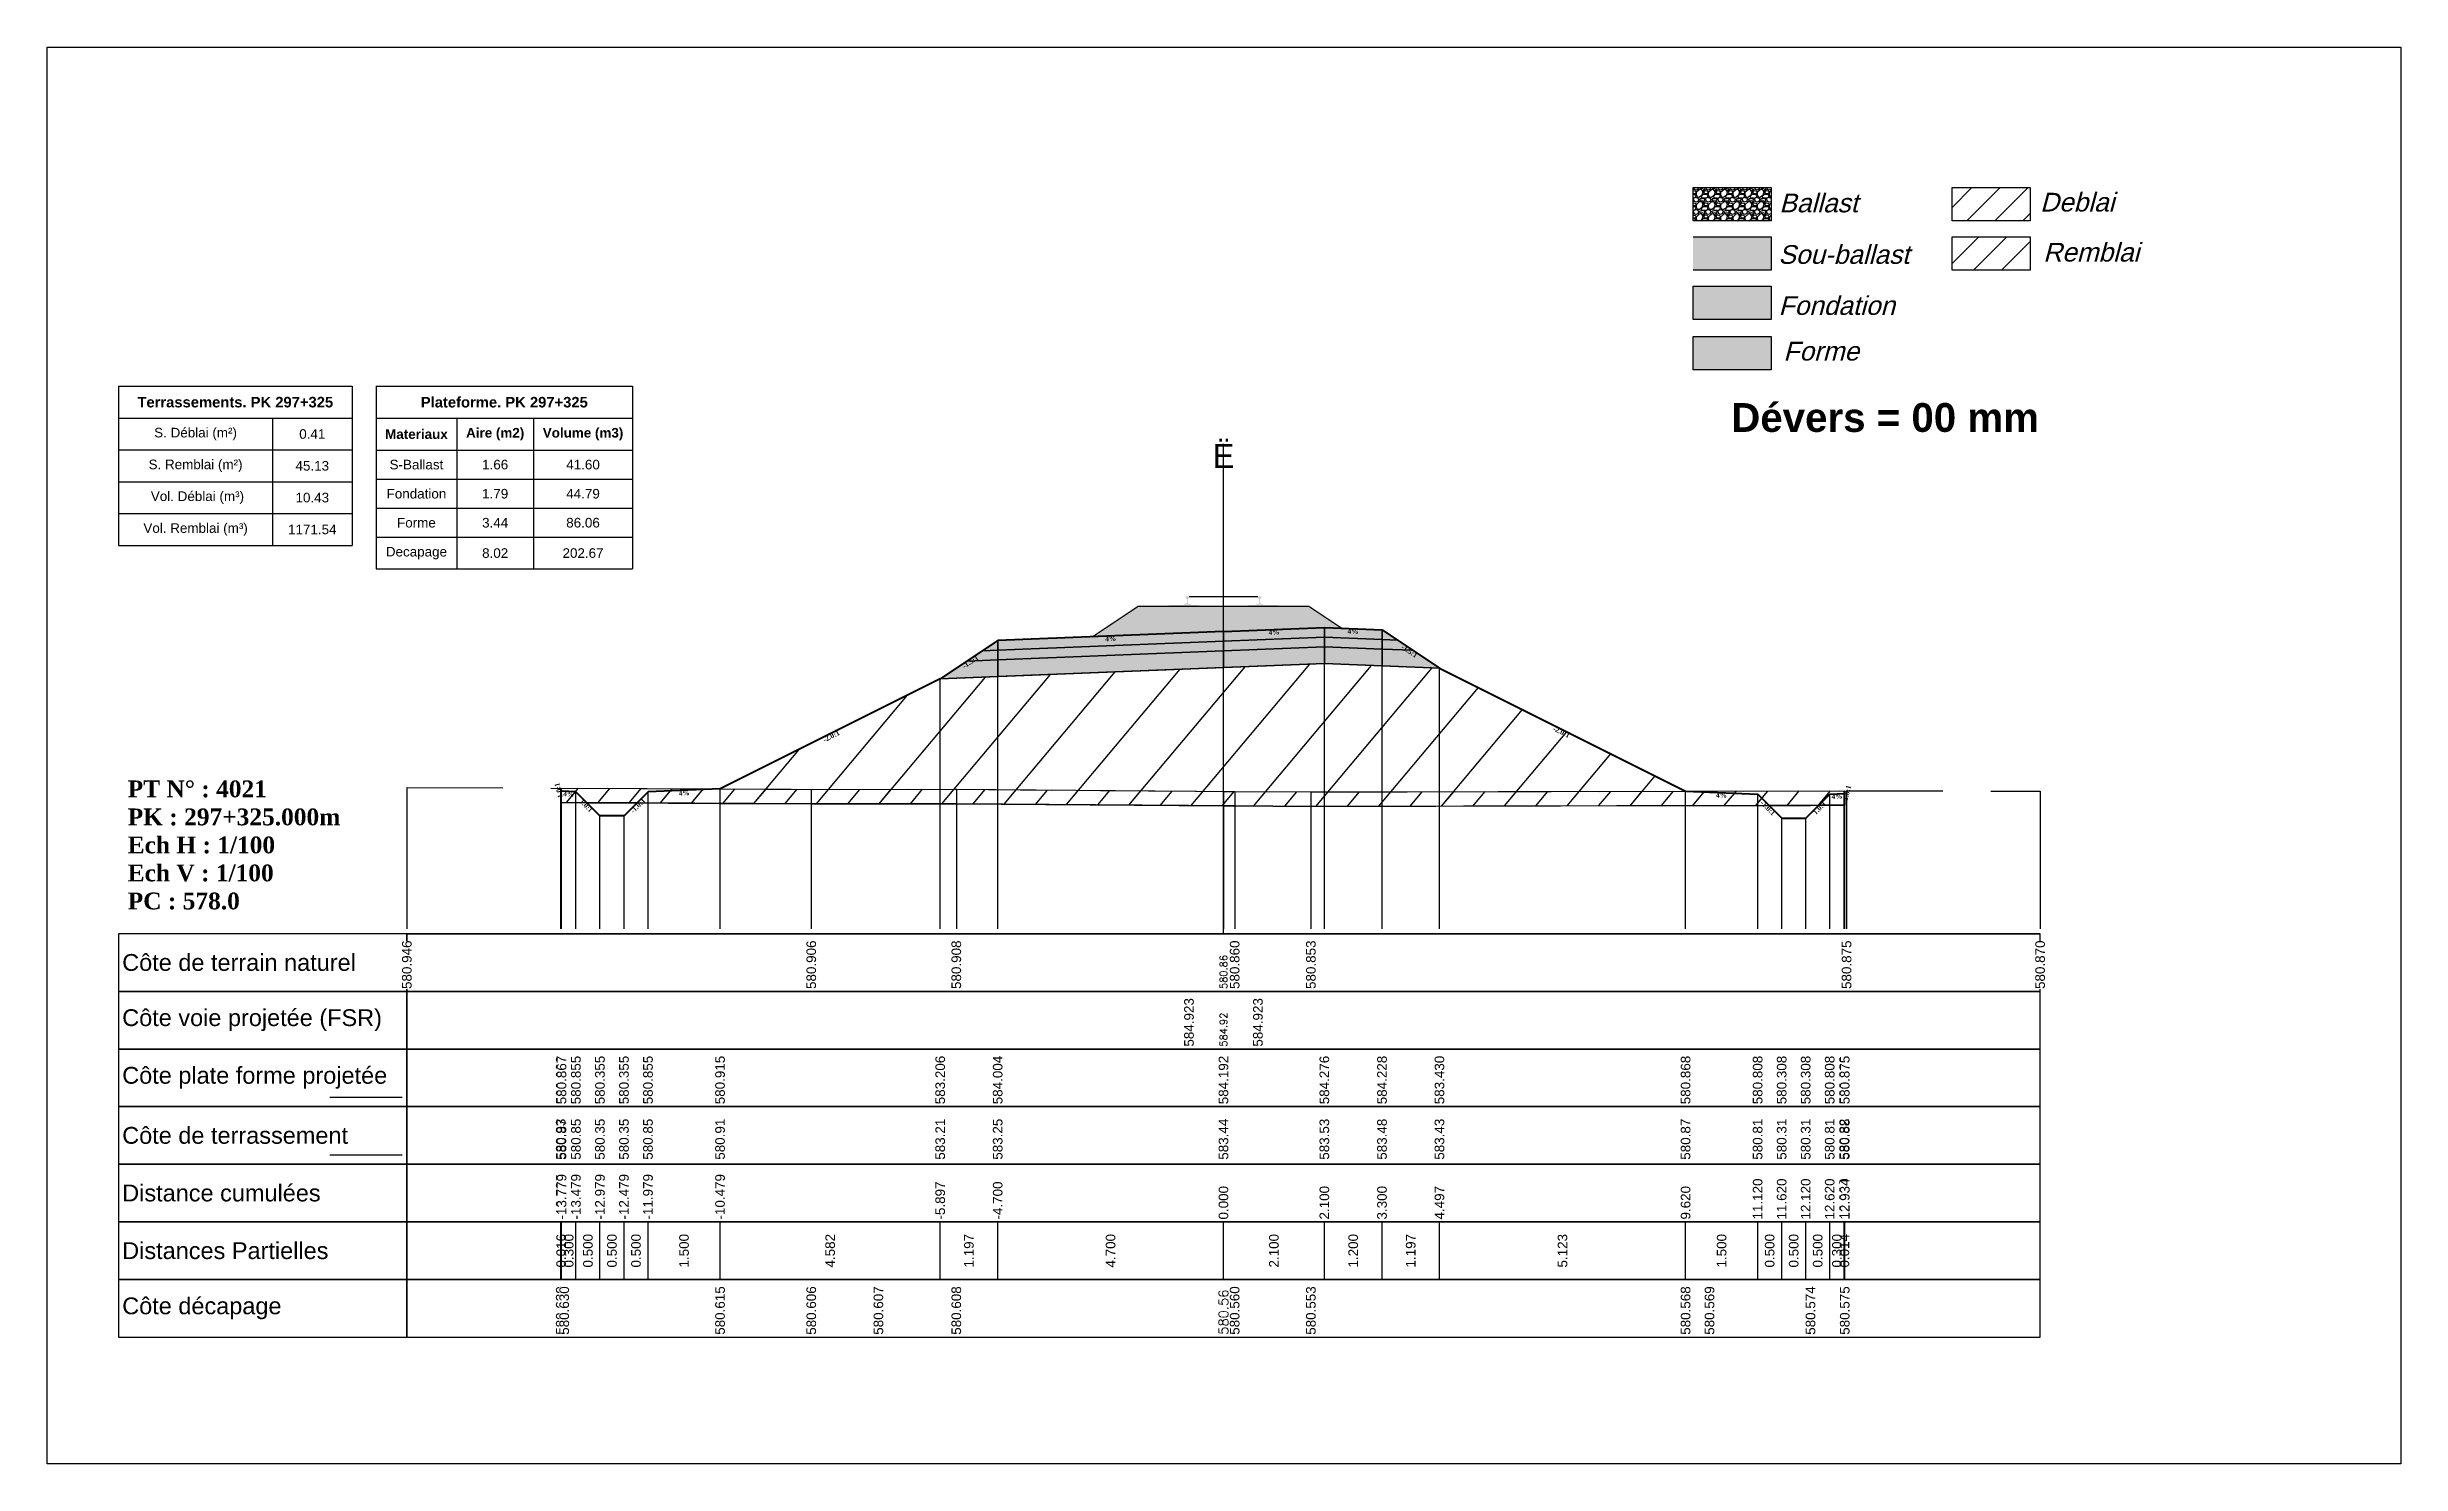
# Model space of a CAD drawing. Header units: millimetres. Extents: x 2762 to 3076, y 916 to 3305.
# Drawn here: x 3026.54 to 3075.54, y 2165.65 to 2195.15 of the extents above; entities that cross this region are included whole.
import ezdxf

# ---------------------------------------------------------------- set-up
doc = ezdxf.new("R2010")
doc.units = ezdxf.units.MM
doc.header["$LTSCALE"] = 2
doc.linetypes.add('CACHE', pattern=[9.525, 6.35, -3.175])
doc.linetypes.add('DASHED', pattern=[0.75, 0.5, -0.25])
for name, color, linetype in [('C-ANNO-TABL', 1, 'Continuous'), ('C-ANNO-TABL-TEXT', 150, 'Continuous'), ('C-ANNO-TABL-TITL', 150, 'Continuous'), ('C-ANNO-TABL-TTBL', 5, 'Continuous'), ('C-ROAD-CORR', 5, 'Continuous'), ('C-ROAD-SCTN', 7, 'Continuous')]:
    doc.layers.add(name, color=color, linetype=linetype)
doc.styles.add('ARIAL', font='arial.ttf')
doc.styles.add('C3D_Etiquette', font='romans.shx')
doc.styles.add('C3D_Profil_Travers', font='romans.shx')
doc.styles.get("Standard").update_dxf_attribs({"font": 'arial.ttf'})

msp = doc.modelspace()

# ---------------------------------------------------------------- texts
at = {"insert": (3061.599, 2187.733), "char_height": 0.6, "attachment_point": 1}
msp.add_mtext_dynamic_manual_height_columns('{\\fArial|b1|i0|c0|p34;Dévers = 00 mm}', width=8.82587, gutter_width=1.25, heights=[0], dxfattribs=at)
at = {"color": 7, "linetype": 'Continuous', "lineweight": -3}
for s, insert, char_height, attachment_point, style in [('{\\fWingdings|b0|i0|c2|p0;Ë}', (3051.03, 2186.384), 0.5, 8, 'C3D_Profil_Travers'), ('{\\fTimes New Roman|b1|i0|c0|p18;PT N° : 4021\\PPK : 297+325.000m\\PEch H : 1/100\\PEch V : 1/100\\PPC : 578.0}', (3028.218, 2177.184), 0.35, 7, 'C3D_Profil_Travers'), ('{\\fArial|b0|i0|c0|p34;Côte de terrain naturel}', (3028.104, 2176.084), 0.35, 4, 'C3D_Etiquette'), ('{\\fArial|b0|i0|c0|p34;Côte plate forme projetée}', (3028.104, 2173.684), 0.35, 4, 'C3D_Etiquette'), ('{\\fArial|b0|i0|c0|p34;Côte de terrassement}', (3028.104, 2172.484), 0.35, 4, 'C3D_Etiquette'), ('{\\fArial|b0|i0|c0|p34;Distance cumulées}', (3028.104, 2171.284), 0.35, 4, 'C3D_Etiquette'), ('{\\fArial|b0|i0|c0|p34;Distances Partielles}', (3028.104, 2170.084), 0.35, 4, 'C3D_Etiquette'), ('{\\fArial|b0|i0|c0|p34;Côte décapage}', (3028.104, 2168.884), 0.35, 4, 'C3D_Etiquette')]:
    msp.add_mtext(s, dxfattribs=dict(at, insert=insert, char_height=char_height, attachment_point=attachment_point, style=style))
at = {"color": 7, "linetype": 'Continuous', "lineweight": -3, "char_height": 0.1, "style": 'C3D_Etiquette'}
for s, insert, width, attachment_point, rotation in [('{\\fTimes New Roman|b1|i0|c0|p18;4%}', (3052.08, 2183.014), 0.37094, 2, 2.2906), ('{\\fTimes New Roman|b1|i0|c0|p18;4%}', (3053.729, 2183.032), 0.42071, 2, 357.7094), ('{\\fTimes New Roman|b1|i0|c0|p18;-1.5:1}', (3045.733, 2182.385), 0.34598, 2, 33.6901), ('{\\fTimes New Roman|b1|i0|c0|p18;4%}', (3048.68, 2182.878), 0.42071, 2, 2.2906), ('{\\fTimes New Roman|b1|i0|c0|p18;-1.5:1}', (3054.926, 2182.609), 0.34598, 2, 326.3099), ('{\\fTimes New Roman|b1|i0|c0|p18;-2.0:1}', (3042.843, 2180.841), 0.34598, 2, 26.5651), ('{\\fTimes New Roman|b1|i0|c0|p18;-2.0:1}', (3058.086, 2180.929), 0.34598, 2, 333.4349), ('{\\fTimes New Roman|b1|i0|c0|p18;1.0:1}', (3037.239, 2179.681), 0.29446, 8, 104.0362), ('{\\fTimes New Roman|b1|i0|c0|p18;4%}', (3037.4, 2179.641), 0.37094, 2, 357.7094), ('{\\fTimes New Roman|b1|i0|c0|p18;4%}', (3039.801, 2179.665), 0.42071, 2, 2.2906), ('{\\fTimes New Roman|b1|i0|c0|p18;4%}', (3061.399, 2179.618), 0.42071, 2, 357.7094), ('{\\fTimes New Roman|b1|i0|c0|p18;4%}', (3063.8, 2179.594), 0.37094, 2, 2.2906), ('{\\fTimes New Roman|b1|i0|c0|p18;1.0:1}', (3063.96, 2179.631), 0.29446, 2, 75.9638), ('{\\fTimes New Roman|b1|i0|c0|p18;1.0:1}', (3037.798, 2179.386), 0.29001, 2, 315), ('{\\fTimes New Roman|b1|i0|c0|p18;-1.0:1}', (3038.803, 2179.386), 0.34598, 2, 45), ('{\\fTimes New Roman|b1|i0|c0|p18;-1.0:1}', (3062.397, 2179.339), 0.34598, 2, 315), ('{\\fTimes New Roman|b1|i0|c0|p18;1.0:1}', (3063.402, 2179.339), 0.29001, 2, 45)]:
    msp.add_mtext(s, dxfattribs=dict(at, insert=insert, width=width, attachment_point=attachment_point, rotation=rotation))
at = {"color": 7, "linetype": 'Continuous', "lineweight": -3, "rotation": 90, "style": 'C3D_Profil_Travers'}
for s, insert, char_height, attachment_point in [('580.86', (3051.03, 2175.534), 0.15, 4), ('584.92', (3051.03, 2174.334), 0.15, 4), ('{\\fArial|b0|i0|c0|p34;580.93}', (3037.234, 2171.979), 0.2, 4), ('{\\fArial|b0|i0|c0|p34;580.87}', (3037.25, 2171.979), 0.2, 4), ('{\\fArial|b0|i0|c0|p34;580.85}', (3037.55, 2171.979), 0.2, 4), ('{\\fArial|b0|i0|c0|p34;580.35}', (3038.05, 2171.979), 0.2, 4), ('{\\fArial|b0|i0|c0|p34;580.35}', (3038.55, 2171.979), 0.2, 4), ('{\\fArial|b0|i0|c0|p34;580.85}', (3039.05, 2171.979), 0.2, 4), ('{\\fArial|b0|i0|c0|p34;580.91}', (3040.55, 2171.979), 0.2, 4), ('{\\fArial|b0|i0|c0|p34;583.21}', (3045.133, 2171.979), 0.2, 4), ('{\\fArial|b0|i0|c0|p34;583.25}', (3046.33, 2171.979), 0.2, 4), ('{\\fArial|b0|i0|c0|p34;583.44}', (3051.03, 2171.979), 0.2, 4), ('{\\fArial|b0|i0|c0|p34;583.53}', (3053.13, 2171.979), 0.2, 4), ('{\\fArial|b0|i0|c0|p34;583.48}', (3054.33, 2171.979), 0.2, 4), ('{\\fArial|b0|i0|c0|p34;583.43}', (3055.526, 2171.979), 0.2, 4), ('{\\fArial|b0|i0|c0|p34;580.87}', (3060.65, 2171.979), 0.2, 4), ('{\\fArial|b0|i0|c0|p34;580.81}', (3062.15, 2171.979), 0.2, 4), ('{\\fArial|b0|i0|c0|p34;580.31}', (3062.65, 2171.979), 0.2, 4), ('{\\fArial|b0|i0|c0|p34;580.31}', (3063.15, 2171.979), 0.2, 4), ('{\\fArial|b0|i0|c0|p34;580.81}', (3063.65, 2171.979), 0.2, 4), ('{\\fArial|b0|i0|c0|p34;580.82}', (3063.95, 2171.979), 0.2, 4), ('{\\fArial|b0|i0|c0|p34;580.88}', (3063.963, 2171.979), 0.2, 4), ('{\\fArial|b0|i0|c0|p34;0.016}', (3037.242, 2170.084), 0.2, 5), ('{\\fArial|b0|i0|c0|p34;0.300}', (3037.4, 2170.084), 0.2, 5), ('{\\fArial|b0|i0|c0|p34;0.500}', (3037.8, 2170.084), 0.2, 5), ('{\\fArial|b0|i0|c0|p34;0.500}', (3038.3, 2170.084), 0.2, 5), ('{\\fArial|b0|i0|c0|p34;0.500}', (3038.8, 2170.084), 0.2, 5), ('{\\fArial|b0|i0|c0|p34;1.500}', (3039.8, 2170.084), 0.2, 5), ('{\\fArial|b0|i0|c0|p34;4.582}', (3042.842, 2170.084), 0.2, 5), ('{\\fArial|b0|i0|c0|p34;1.197}', (3045.731, 2170.084), 0.2, 5), ('{\\fArial|b0|i0|c0|p34;4.700}', (3048.68, 2170.084), 0.2, 5), ('{\\fArial|b0|i0|c0|p34;2.100}', (3052.08, 2170.084), 0.2, 5), ('{\\fArial|b0|i0|c0|p34;1.200}', (3053.73, 2170.084), 0.2, 5), ('{\\fArial|b0|i0|c0|p34;1.197}', (3054.928, 2170.084), 0.2, 5), ('{\\fArial|b0|i0|c0|p34;5.123}', (3058.088, 2170.084), 0.2, 5), ('{\\fArial|b0|i0|c0|p34;1.500}', (3061.4, 2170.084), 0.2, 5), ('{\\fArial|b0|i0|c0|p34;0.500}', (3062.4, 2170.084), 0.2, 5), ('{\\fArial|b0|i0|c0|p34;0.500}', (3062.9, 2170.084), 0.2, 5), ('{\\fArial|b0|i0|c0|p34;0.500}', (3063.4, 2170.084), 0.2, 5), ('{\\fArial|b0|i0|c0|p34;0.300}', (3063.8, 2170.084), 0.2, 5), ('{\\fArial|b0|i0|c0|p34;0.014}', (3063.956, 2170.084), 0.2, 5), ('580.56', (3051.03, 2168.334), 0.2, 4)]:
    msp.add_mtext(s, dxfattribs=dict(at, insert=insert, char_height=char_height, attachment_point=attachment_point))
at = {"color": 7, "linetype": 'Continuous', "lineweight": -3, "insert": (3028.104, 2174.884), "char_height": 0.35, "attachment_point": 4}
msp.add_mtext('{\\fArial|b0|i0|c0|p34;Côte voie projetée (FSR)}', dxfattribs=at)
at = {"layer": 'C-ANNO-TABL-TEXT', "color": 7, "style": 'ARIAL', "oblique": 15}
for s, p in [('Ballast', (3062.599, 2191.705)), ('Deblai', (3068.029, 2191.721)), ('Sou-ballast', (3062.579, 2190.632)), ('Remblai', (3068.093, 2190.679)), ('Fondation', (3062.584, 2189.569)), ('Forme', (3062.684, 2188.619))]:
    msp.add_text(s, height=0.39, dxfattribs=at).set_placement(p)
at = {"layer": 'C-ANNO-TABL-TEXT', "color": 7, "linetype": 'Continuous', "lineweight": -3, "char_height": 0.2, "attachment_point": 5, "style": 'ARIAL'}
for s, insert in [('{\\fArial|b0|i0|c0|p34;\\C7;0.41}', (3032.061, 2187.088)), ('{\\fArial|b0|i0|c0|p34;\\C7;45.13}', (3032.061, 2186.426)), ('{\\fArial|b0|i0|c0|p34;\\C7;S-Ballast}', (3034.229, 2186.451)), ('{\\fArial|b0|i0|c0|p34;\\C7;1.66}', (3035.868, 2186.451)), ('{\\C18;\\c0;41.60}', (3037.697, 2186.451)), ('{\\fArial|b0|i0|c0|p34;\\C7;Fondation}', (3034.229, 2185.845)), ('{\\fArial|b0|i0|c0|p34;\\C7;1.79}', (3035.868, 2185.845)), ('{\\C18;\\c0;44.79}', (3037.697, 2185.845)), ('{\\fArial|b0|i0|c0|p34;\\C7;10.43}', (3032.061, 2185.764)), ('{\\fArial|b0|i0|c0|p34;\\C7;1171.54}', (3032.061, 2185.101)), ('{\\fArial|b0|i0|c0|p34;\\C7;Forme}', (3034.229, 2185.241)), ('{\\fArial|b0|i0|c0|p34;\\C7;3.44}', (3035.868, 2185.241)), ('{\\C18;\\c0;86.06}', (3037.697, 2185.241)), ('{\\fArial|b0|i0|c0|p34;\\C7;Decapage}', (3034.229, 2184.609)), ('{\\fArial|b0|i0|c0|p34;\\C7;8.02}', (3035.868, 2184.609)), ('{\\C18;\\c0;202.67}', (3037.697, 2184.609))]:
    msp.add_mtext(s, dxfattribs=dict(at, insert=insert))
at = {"layer": 'C-ANNO-TABL-TITL', "color": 7, "linetype": 'Continuous', "lineweight": -3, "attachment_point": 5, "style": 'ARIAL'}
for s, insert, char_height in [('{\\fArial|b1|i0|c0|p34;\\C7;Terrassements. PK 297+325}', (3030.458, 2187.751), 0.22), ('{\\fArial|b1|i0|c0|p34;\\C18;\\c0;Plateforme. PK 297+325}', (3036.058, 2187.75), 0.22), ('{\\fArial|b0|i0|c0|p34;\\C7;S. Déblai (m²) }', (3029.631, 2187.088), 0.2), ('{\\fArial|b1|i0|c0|p34;\\C7;Materiaux   }', (3034.229, 2187.085), 0.2), ('{\\fArial|b1|i0|c0|p34;\\C7;Aire (m2)}', (3035.868, 2187.085), 0.2), ('{\\fArial|b1|i0|c0|p34;\\C7;Volume (m3)}', (3037.697, 2187.085), 0.2), ('{\\fArial|b0|i0|c0|p34;\\C7;S. Remblai (m²) }', (3029.631, 2186.426), 0.2), ('{\\fArial|b0|i0|c0|p34;\\C7; Vol. Déblai (m³) }', (3029.631, 2185.764), 0.2), ('{\\fArial|b0|i0|c0|p34;\\C7;Vol. Remblai (m³)}', (3029.631, 2185.101), 0.2)]:
    msp.add_mtext(s, dxfattribs=dict(at, insert=insert, char_height=char_height))

# ---------------------------------------------------------------- hatches: boundary and pattern name
h = msp.add_hatch(color=11)
h.dxf.hatch_style = 1
h.paths.add_polyline_path([(3062.431, 2191.191), (3060.805, 2191.191), (3060.805, 2190.499), (3062.431, 2190.499)])
h = msp.add_hatch(color=30)
h.dxf.hatch_style = 1
h.paths.add_polyline_path([(3062.431, 2190.164), (3060.805, 2190.164), (3060.805, 2189.472), (3062.431, 2189.472)])
h = msp.add_hatch(color=83)
h.dxf.hatch_style = 1
h.paths.add_polyline_path([(3062.431, 2189.118), (3060.805, 2189.118), (3060.805, 2188.426), (3062.431, 2188.426)])
at = {"linetype": 'Continuous', "lineweight": -3}
h = msp.add_hatch(dxfattribs=at)
h.set_pattern_fill('GRAVEL', color=252, scale=0.009, style=0)
h.set_pattern_definition([(228.0128, (3048.461781, 2183.094945), (-1.8288, -2.0574), [0.030755, -3.0447435]), (184.96974, (3048.441207, 2183.072085), (2.743199999, 0.228600013), [0.0527764, -5.2248644]), (132.51045, (3048.388629, 2183.067513), (2.286, -2.5146), [0.0372133, -3.684125]), (267.2737, (3048.299475, 2183.010363), (0.2286, 4.572), [0.0480604, -4.7579794]), (292.83365, (3048.297189, 2182.962357), (-1.143, 2.7432), [0.047127, -4.6655827]), (357.2737, (3048.315477, 2182.918923), (-4.572, 0.2286), [0.0480604, -4.7579794]), (37.69424, (3048.363483, 2182.916637), (-2.9718, -2.286), [0.0635574, -6.2921804]), (72.25533, (3048.413775, 2182.955499), (1.6002, 5.0292), [0.0600048, -5.940473]), (121.42957, (3048.432063, 2183.012649), (-1.8288, 2.9718), [0.048223, -4.774099]), (175.23636, (3048.406917, 2183.053797), (2.5146, -0.2286), [0.055054, -2.697654]), (222.39744, (3048.352053, 2183.058369), (-2.7432, -2.5146), [0.071197, -7.0485095]), (138.81407, (3048.52579, 2183.008077), (-1.6002, 1.3716), [0.0243004, -2.405751]), (171.46923, (3048.507501, 2183.024079), (2.9718, -0.4572), [0.0462314, -4.5769175]), (225, (3048.46178, 2183.03094), (-3e-17, -0.2286), [0.032329, -0.29096]), (203.1986, (3048.44578, 2183.05837), (1.143, 0.4572), [0.01741, -1.723556]), (291.8014, (3048.429777, 2183.05151), (-0.2286, 0.6858), [0.024621, -1.206428]), (30.9638, (3048.43892, 2183.02865), (0.6858, 0.4572), [0.039989, -1.292967]), (161.565, (3048.47321, 2183.049225), (0.4572, -0.2286), [0.028916, -0.693981]), (16.38954, (3048.297189, 2183.051511), (2.286, 0.6858), [0.040508, -4.0102944]), (70.34618, (3048.336051, 2183.06294), (-0.9144, -2.5146), [0.033984, -3.3643994]), (293.1986, (3048.47321, 2183.094945), (-0.4572, 1.143), [0.034819, -1.7061465]), (343.61046, (3048.486927, 2183.062941), (-2.286, 0.6858), [0.040508, -4.0102944]), (339.44395, (3048.29719, 2182.90978), (-1.143, 0.4572), [0.039063, -1.914096]), (294.77514, (3048.333765, 2182.896063), (-1.143, 2.5146), [0.0327305, -3.2403234]), (66.8014, (3048.475497, 2182.866345), (0.4572, 1.143), [0.034819, -1.7061465]), (17.35402, (3048.489213, 2182.898349), (-2.9718, -0.9144), [0.0383204, -3.793714]), (69.44395, (3048.363483, 2182.866345), (-0.4572, -1.143), [0.0195316, -1.933628]), (101.3099, (3048.46178, 2182.866345), (-0.2286, 0.9144), [0.011656, -1.1539795]), (165.9638, (3048.459495, 2182.877775), (0.6858, -0.2286), [0.047127, -0.895415]), (186.009, (3048.413775, 2182.889205), (2.286, 0.2286), [0.043674, -4.323723]), (303.69, (3048.43892, 2183.008077), (-0.2286, 0.4572), [0.032969, -0.79126]), (353.15723, (3048.457209, 2182.980645), (3.8862, -0.4572), [0.05756, -5.698441]), (60.9454, (3048.51436, 2182.973787), (-0.9144, -1.6002), [0.023536, -2.330045]), (90, (3048.5258, 2182.99436), (-0.2286, 0.2286), [0.013716, -0.214884]), (120.25644, (3048.409203, 2182.896063), (0.9144, -1.6002), [0.031758, -3.1440547]), (48.0128, (3048.393201, 2182.923495), (1.8288, 2.0574), [0.06151, -3.0139886]), (0, (3048.43435, 2182.96921), (0.2286, 0.2286), [0.059436, -0.169164]), (325.30485, (3048.493785, 2182.969215), (2.286, -1.6002), [0.036145, -3.5783385]), (254.0546, (3048.523503, 2182.94864), (-0.2286, -0.9144), [0.033285, -1.6309485]), (207.64598, (3048.514359, 2182.916637), (-4.3434, -2.286), [0.054193, -5.365122]), (175.42608, (3048.466353, 2182.891491), (-2.9718, 0.2286), [0.0573327, -5.675926])])
h.paths.add_polyline_path([(3048.297, 2182.866), (3049.255, 2183.505), (3052.805, 2183.505), (3053.494, 2183.045), (3053.13, 2183.06)])
msp.add_hatch(color=254, dxfattribs=at).paths.add_polyline_path([(3049.812, 2183.323), (3049.812, 2183.508), (3049.927, 2183.529), (3050.275, 2183.529), (3050.275, 2183.535), (3050.201, 2183.535), (3050.201, 2183.544), (3050.202, 2183.545), (3050.204, 2183.546), (3050.205, 2183.547), (3050.225, 2183.548), (3050.228, 2183.549), (3050.231, 2183.55), (3050.259, 2183.56), (3050.262, 2183.562), (3050.263, 2183.563), (3050.264, 2183.564), (3050.265, 2183.569), (3050.266, 2183.576), (3050.267, 2183.585), (3050.268, 2183.595), (3050.268, 2183.619), (3050.267, 2183.635), (3050.267, 2183.641), (3050.266, 2183.647), (3050.265, 2183.652), (3050.265, 2183.653), (3050.264, 2183.657), (3050.263, 2183.659), (3050.262, 2183.66), (3050.261, 2183.661), (3050.26, 2183.662), (3050.244, 2183.668), (3050.242, 2183.669), (3050.241, 2183.67), (3050.24, 2183.672), (3050.24, 2183.674), (3050.24, 2183.692), (3050.241, 2183.697), (3050.242, 2183.699), (3050.244, 2183.701), (3050.246, 2183.703), (3050.249, 2183.704), (3050.25, 2183.705), (3050.254, 2183.705), (3050.258, 2183.706), (3050.261, 2183.706), (3050.265, 2183.706), (3050.27, 2183.707), (3050.273, 2183.707), (3050.276, 2183.707), (3050.28, 2183.707), (3050.283, 2183.707), (3050.287, 2183.706), (3050.292, 2183.706), (3050.295, 2183.706), (3050.299, 2183.705), (3050.303, 2183.705), (3050.304, 2183.704), (3050.306, 2183.703), (3050.309, 2183.701), (3050.311, 2183.699), (3050.312, 2183.697), (3050.312, 2183.692), (3050.312, 2183.674), (3050.312, 2183.672), (3050.312, 2183.67), (3050.311, 2183.669), (3050.309, 2183.668), (3050.293, 2183.662), (3050.292, 2183.661), (3050.29, 2183.66), (3050.289, 2183.659), (3050.289, 2183.657), (3050.288, 2183.653), (3050.287, 2183.652), (3050.287, 2183.647), (3050.286, 2183.641), (3050.285, 2183.635), (3050.285, 2183.619), (3050.285, 2183.595), (3050.286, 2183.585), (3050.287, 2183.576), (3050.288, 2183.569), (3050.289, 2183.564), (3050.29, 2183.563), (3050.291, 2183.562), (3050.293, 2183.56), (3050.322, 2183.55), (3050.325, 2183.549), (3050.328, 2183.548), (3050.348, 2183.547), (3050.349, 2183.546), (3050.35, 2183.545), (3050.351, 2183.544), (3050.351, 2183.535), (3050.277, 2183.535), (3050.277, 2183.529), (3050.481, 2183.529), (3050.613, 2183.498), (3051.447, 2183.498), (3051.578, 2183.529), (3051.782, 2183.529), (3051.782, 2183.535), (3051.708, 2183.535), (3051.708, 2183.544), (3051.709, 2183.545), (3051.711, 2183.546), (3051.712, 2183.547), (3051.732, 2183.548), (3051.735, 2183.549), (3051.738, 2183.55), (3051.766, 2183.56), (3051.769, 2183.562), (3051.77, 2183.563), (3051.771, 2183.564), (3051.772, 2183.569), (3051.773, 2183.576), (3051.774, 2183.585), (3051.775, 2183.595), (3051.775, 2183.619), (3051.774, 2183.635), (3051.774, 2183.641), (3051.773, 2183.647), (3051.772, 2183.652), (3051.772, 2183.653), (3051.771, 2183.657), (3051.77, 2183.659), (3051.769, 2183.66), (3051.768, 2183.661), (3051.767, 2183.662), (3051.751, 2183.668), (3051.749, 2183.669), (3051.748, 2183.67), (3051.747, 2183.672), (3051.747, 2183.674), (3051.747, 2183.692), (3051.748, 2183.697), (3051.749, 2183.699), (3051.751, 2183.701), (3051.753, 2183.703), (3051.756, 2183.704), (3051.757, 2183.705), (3051.761, 2183.705), (3051.765, 2183.706), (3051.768, 2183.706), (3051.772, 2183.706), (3051.777, 2183.707), (3051.78, 2183.707), (3051.783, 2183.707), (3051.787, 2183.707), (3051.79, 2183.707), (3051.794, 2183.706), (3051.799, 2183.706), (3051.802, 2183.706), (3051.806, 2183.705), (3051.81, 2183.705), (3051.811, 2183.704), (3051.813, 2183.703), (3051.816, 2183.701), (3051.818, 2183.699), (3051.819, 2183.697), (3051.819, 2183.692), (3051.819, 2183.674), (3051.819, 2183.672), (3051.819, 2183.67), (3051.818, 2183.669), (3051.816, 2183.668), (3051.8, 2183.662), (3051.799, 2183.661), (3051.797, 2183.66), (3051.796, 2183.659), (3051.796, 2183.657), (3051.795, 2183.653), (3051.794, 2183.652), (3051.794, 2183.647), (3051.793, 2183.641), (3051.792, 2183.635), (3051.792, 2183.619), (3051.792, 2183.595), (3051.793, 2183.585), (3051.794, 2183.576), (3051.795, 2183.569), (3051.796, 2183.564), (3051.797, 2183.563), (3051.798, 2183.562), (3051.8, 2183.56), (3051.829, 2183.55), (3051.832, 2183.549), (3051.835, 2183.548), (3051.855, 2183.547), (3051.856, 2183.546), (3051.857, 2183.545), (3051.858, 2183.544), (3051.858, 2183.535), (3051.784, 2183.535), (3051.784, 2183.529), (3052.132, 2183.529), (3052.247, 2183.508), (3052.247, 2183.323)])
h = msp.add_hatch(color=11, dxfattribs=at)
h.paths.add_polyline_path([(3054.33, 2182.812), (3054.33, 2183.012), (3054.649, 2182.799)])
h.paths.add_polyline_path([(3053.13, 2182.86), (3053.13, 2183.06), (3054.33, 2183.012), (3054.33, 2182.812)])
h.paths.add_polyline_path([(3051.03, 2182.776), (3051.03, 2182.976), (3053.13, 2183.06), (3053.13, 2182.86)])
h.paths.add_polyline_path([(3046.33, 2182.588), (3046.33, 2182.788), (3051.03, 2182.976), (3051.03, 2182.776)])
h.paths.add_polyline_path([(3046.01, 2182.575), (3046.33, 2182.788), (3046.33, 2182.588)])
h = msp.add_hatch(color=83, dxfattribs=at)
h.paths.add_polyline_path([(3054.33, 2182.262), (3054.33, 2182.612), (3054.968, 2182.586), (3055.526, 2182.214)])
h.paths.add_polyline_path([(3053.13, 2182.31), (3053.13, 2182.66), (3054.33, 2182.612), (3054.33, 2182.262)])
h.paths.add_polyline_path([(3051.03, 2182.226), (3051.03, 2182.576), (3053.13, 2182.66), (3053.13, 2182.31)])
h.paths.add_polyline_path([(3046.33, 2182.038), (3046.33, 2182.388), (3051.03, 2182.576), (3051.03, 2182.226)])
h.paths.add_polyline_path([(3045.133, 2181.99), (3045.691, 2182.362), (3046.33, 2182.388), (3046.33, 2182.038)])
h = msp.add_hatch(color=30, dxfattribs=at)
h.paths.add_polyline_path([(3054.33, 2182.612), (3054.33, 2182.812), (3054.649, 2182.799), (3054.968, 2182.586)])
h.paths.add_polyline_path([(3053.13, 2182.66), (3053.13, 2182.86), (3054.33, 2182.812), (3054.33, 2182.612)])
h.paths.add_polyline_path([(3051.03, 2182.576), (3051.03, 2182.776), (3053.13, 2182.86), (3053.13, 2182.66)])
h.paths.add_polyline_path([(3046.33, 2182.388), (3046.33, 2182.588), (3051.03, 2182.776), (3051.03, 2182.576)])
h.paths.add_polyline_path([(3045.691, 2182.362), (3046.01, 2182.575), (3046.33, 2182.588), (3046.33, 2182.388)])
h = msp.add_hatch(dxfattribs=at)
h.set_pattern_fill('_U', color=3, angle=50, style=0, pattern_type=0)
h.set_pattern_definition([(50, (3063.4152, 2179.3578), (-0.766044, 0.642788), [])])
h.paths.add_polyline_path([(3063.415, 2179.358), (3063.65, 2179.592), (3063.95, 2179.604), (3063.963, 2179.659), (3063.963, 2179.359)])
h.paths.add_polyline_path([(3038.819, 2179.407), (3039.05, 2179.639), (3040.55, 2179.699), (3045.133, 2181.99), (3053.13, 2182.31), (3055.526, 2182.214), (3060.65, 2179.652), (3062.15, 2179.592), (3062.386, 2179.356), (3052.85, 2179.336), (3051.263, 2179.344), (3045.468, 2179.392), (3042.449, 2179.39)])
h.paths.add_polyline_path([(3037.234, 2179.414), (3037.234, 2179.714), (3037.25, 2179.651), (3037.55, 2179.639), (3037.777, 2179.412)])
h = msp.add_hatch(dxfattribs=at)
h.set_pattern_fill('_U', color=150, scale=0.5, angle=50, style=0, pattern_type=0)
h.set_pattern_definition([(50, (3063.4152, 2179.35783), (-0.383022, 0.321394), [])])
h.paths.add_polyline_path([(3063.415, 2179.358), (3063.65, 2179.592), (3063.95, 2179.604), (3063.963, 2179.659), (3063.963, 2179.359)])
h.paths.add_polyline_path([(3060.65, 2179.652), (3063.963, 2179.659), (3063.95, 2179.604), (3063.65, 2179.592), (3063.415, 2179.358), (3062.386, 2179.356), (3062.15, 2179.592)])
h.paths.add_polyline_path([(3038.819, 2179.407), (3039.05, 2179.639), (3040.55, 2179.699), (3042.449, 2179.69), (3045.468, 2179.692), (3051.263, 2179.644), (3052.85, 2179.636), (3060.65, 2179.652), (3062.15, 2179.592), (3062.386, 2179.356), (3052.85, 2179.336), (3051.263, 2179.344), (3045.468, 2179.392), (3042.449, 2179.39)])
h.paths.add_polyline_path([(3037.234, 2179.714), (3040.55, 2179.699), (3039.05, 2179.639), (3038.819, 2179.407), (3037.777, 2179.412), (3037.55, 2179.639), (3037.25, 2179.651)])
h.paths.add_polyline_path([(3037.234, 2179.414), (3037.234, 2179.714), (3037.25, 2179.651), (3037.55, 2179.639), (3037.777, 2179.412)])

# ---------------------------------------------------------------- linework, layer by layer
for p, q in [((3060.805, 2192.219), (3062.431, 2192.219)), ((3060.805, 2192.219), (3062.431, 2192.219)), ((3060.805, 2191.527), (3060.805, 2192.219)), ((3062.431, 2192.219), (3062.431, 2191.527)), ((3062.431, 2192.219), (3062.431, 2191.527)), ((3066.198, 2192.219), (3067.824, 2192.219)), ((3066.198, 2191.527), (3066.198, 2192.219)), ((3067.824, 2192.219), (3067.824, 2191.527)), ((3062.431, 2191.527), (3060.805, 2191.527)), ((3062.431, 2191.527), (3060.805, 2191.527)), ((3067.824, 2191.527), (3066.198, 2191.527)), ((3060.805, 2191.191), (3062.431, 2191.191)), ((3062.431, 2191.191), (3062.431, 2190.499)), ((3066.198, 2191.191), (3067.824, 2191.191)), ((3066.198, 2190.499), (3066.198, 2191.191)), ((3067.824, 2191.191), (3067.824, 2190.499)), ((3062.431, 2190.499), (3060.805, 2190.499)), ((3067.824, 2190.499), (3066.198, 2190.499)), ((3060.805, 2190.164), (3062.431, 2190.164)), ((3060.805, 2189.472), (3060.805, 2190.164)), ((3062.431, 2190.164), (3062.431, 2189.472)), ((3062.431, 2189.472), (3060.805, 2189.472)), ((3060.805, 2189.118), (3062.431, 2189.118)), ((3060.805, 2188.426), (3060.805, 2189.118)), ((3062.431, 2189.118), (3062.431, 2188.426)), ((3062.431, 2188.426), (3060.805, 2188.426))]:
    msp.add_line(p, q)
at = {"linetype": 'Continuous'}
for p, q in [((3060.808, 2192.172), (3060.805, 2192.173)), ((3060.805, 2192.17), (3060.808, 2192.172)), ((3060.845, 2192.144), (3060.805, 2192.15)), ((3060.805, 2192.104), (3060.855, 2192.098)), ((3060.805, 2192.083), (3060.831, 2192.083)), ((3060.857, 2192.019), (3060.805, 2191.992)), ((3060.808, 2191.918), (3060.805, 2191.919)), ((3060.805, 2191.916), (3060.808, 2191.918)), ((3060.845, 2191.89), (3060.805, 2191.896)), ((3060.805, 2191.85), (3060.855, 2191.844)), ((3060.805, 2191.829), (3060.831, 2191.829)), ((3060.809, 2191.969), (3060.824, 2191.934)), ((3060.81, 2191.969), (3060.826, 2192.005)), ((3060.811, 2192.219), (3060.824, 2192.188)), ((3060.823, 2192.188), (3060.866, 2192.175)), ((3060.823, 2191.934), (3060.866, 2191.921)), ((3060.826, 2192.005), (3060.867, 2192.018)), ((3060.83, 2192.086), (3060.864, 2192.063)), ((3060.83, 2191.832), (3060.864, 2191.809)), ((3060.868, 2192.128), (3060.847, 2192.145)), ((3060.868, 2191.874), (3060.847, 2191.891)), ((3060.854, 2192.088), (3060.867, 2192.111)), ((3060.864, 2192.061), (3060.854, 2192.025)), ((3060.854, 2191.834), (3060.867, 2191.857)), ((3060.864, 2191.807), (3060.854, 2191.771)), ((3060.866, 2192.175), (3060.91, 2192.188)), ((3060.866, 2192.016), (3060.907, 2192.001)), ((3060.866, 2191.921), (3060.91, 2191.934)), ((3060.869, 2192.129), (3060.867, 2192.076)), ((3060.867, 2192.111), (3060.867, 2192.127)), ((3060.867, 2192.076), (3060.887, 2192.028)), ((3060.869, 2191.875), (3060.867, 2191.822)), ((3060.867, 2191.857), (3060.867, 2191.873)), ((3060.867, 2191.822), (3060.887, 2191.774)), ((3060.934, 2192.175), (3060.875, 2192.122)), ((3060.934, 2191.921), (3060.875, 2191.868)), ((3060.887, 2192.025), (3060.94, 2192.022)), ((3060.887, 2191.771), (3060.94, 2191.768)), ((3060.906, 2192.003), (3060.921, 2191.97)), ((3060.91, 2192.187), (3060.921, 2192.219)), ((3060.91, 2191.933), (3060.923, 2191.969)), ((3060.987, 2192.175), (3060.926, 2192.18)), ((3060.987, 2191.921), (3060.926, 2191.926)), ((3060.967, 2191.939), (3060.939, 2191.969)), ((3060.94, 2192.025), (3060.996, 2192.068)), ((3060.94, 2191.969), (3060.948, 2191.989)), ((3060.94, 2191.771), (3060.996, 2191.814)), ((3060.967, 2192.193), (3060.943, 2192.219)), ((3060.996, 2191.989), (3060.948, 2191.984)), ((3061.01, 2192.199), (3060.952, 2192.194)), ((3061.01, 2191.945), (3060.952, 2191.94)), ((3060.974, 2192.033), (3061.019, 2192.083)), ((3060.974, 2191.779), (3061.019, 2191.829)), ((3060.993, 2192.003), (3060.975, 2192.034)), ((3060.993, 2191.749), (3060.975, 2191.78)), ((3061.014, 2192.131), (3060.986, 2192.176)), ((3061.014, 2191.877), (3060.986, 2191.922)), ((3061.055, 2191.999), (3060.991, 2192.004)), ((3060.996, 2192.068), (3061.016, 2192.132)), ((3061.047, 2191.982), (3060.996, 2191.994)), ((3060.996, 2191.814), (3061.016, 2191.878)), ((3061.013, 2192.175), (3061.023, 2192.15)), ((3061.013, 2191.921), (3061.023, 2191.896)), ((3061.032, 2192.183), (3061.014, 2192.176)), ((3061.032, 2191.929), (3061.014, 2191.922)), ((3061.019, 2192.083), (3061.085, 2192.083)), ((3061.019, 2191.829), (3061.085, 2191.829)), ((3061.024, 2192.149), (3061.062, 2192.172)), ((3061.049, 2192.152), (3061.024, 2192.127)), ((3061.024, 2192.127), (3061.044, 2192.096)), ((3061.024, 2191.895), (3061.062, 2191.918)), ((3061.049, 2191.898), (3061.024, 2191.873)), ((3061.024, 2191.873), (3061.044, 2191.842)), ((3061.044, 2192.219), (3061.026, 2192.198)), ((3061.044, 2192.219), (3061.026, 2192.198)), ((3061.049, 2191.97), (3061.026, 2191.944)), ((3061.062, 2192.172), (3061.031, 2192.182)), ((3061.062, 2191.918), (3061.031, 2191.928)), ((3061.045, 2192.106), (3061.109, 2192.098)), ((3061.045, 2191.852), (3061.109, 2191.844)), ((3061.049, 2191.969), (3061.047, 2191.982)), ((3061.099, 2192.144), (3061.049, 2192.151)), ((3061.099, 2192.144), (3061.049, 2192.151)), ((3061.099, 2191.89), (3061.049, 2191.897)), ((3061.111, 2192.019), (3061.058, 2191.991)), ((3061.063, 2191.969), (3061.078, 2191.934)), ((3061.064, 2191.969), (3061.08, 2192.005)), ((3061.065, 2192.219), (3061.078, 2192.188)), ((3061.065, 2192.219), (3061.078, 2192.188)), ((3061.077, 2192.188), (3061.12, 2192.175)), ((3061.077, 2192.188), (3061.12, 2192.175)), ((3061.077, 2191.934), (3061.12, 2191.921)), ((3061.08, 2192.005), (3061.121, 2192.018)), ((3061.084, 2192.086), (3061.118, 2192.063)), ((3061.084, 2191.832), (3061.118, 2191.809)), ((3061.122, 2192.128), (3061.101, 2192.145)), ((3061.122, 2192.128), (3061.101, 2192.145)), ((3061.122, 2191.874), (3061.101, 2191.891)), ((3061.108, 2192.088), (3061.121, 2192.111)), ((3061.118, 2192.061), (3061.108, 2192.025)), ((3061.108, 2191.834), (3061.121, 2191.857)), ((3061.118, 2191.807), (3061.108, 2191.771)), ((3061.12, 2192.175), (3061.164, 2192.188)), ((3061.12, 2192.175), (3061.164, 2192.188)), ((3061.12, 2192.016), (3061.161, 2192.001)), ((3061.12, 2191.921), (3061.164, 2191.934)), ((3061.123, 2192.129), (3061.121, 2192.076)), ((3061.123, 2192.129), (3061.121, 2192.076)), ((3061.121, 2192.111), (3061.121, 2192.127)), ((3061.121, 2192.111), (3061.121, 2192.127)), ((3061.121, 2192.076), (3061.141, 2192.028)), ((3061.123, 2191.875), (3061.121, 2191.822)), ((3061.121, 2191.857), (3061.121, 2191.873)), ((3061.121, 2191.822), (3061.141, 2191.774)), ((3061.188, 2192.175), (3061.129, 2192.122)), ((3061.188, 2192.175), (3061.129, 2192.122)), ((3061.188, 2191.921), (3061.129, 2191.868)), ((3061.141, 2192.025), (3061.194, 2192.022)), ((3061.141, 2191.771), (3061.194, 2191.768)), ((3061.16, 2192.003), (3061.175, 2191.97)), ((3061.164, 2192.187), (3061.175, 2192.219)), ((3061.164, 2192.187), (3061.175, 2192.219)), ((3061.164, 2191.933), (3061.177, 2191.969)), ((3061.241, 2192.175), (3061.18, 2192.18)), ((3061.241, 2192.175), (3061.18, 2192.18)), ((3061.241, 2191.921), (3061.18, 2191.926)), ((3061.221, 2191.939), (3061.193, 2191.969)), ((3061.194, 2192.025), (3061.25, 2192.068)), ((3061.194, 2192.025), (3061.25, 2192.068)), ((3061.194, 2191.969), (3061.202, 2191.989)), ((3061.194, 2191.771), (3061.25, 2191.814)), ((3061.221, 2192.193), (3061.197, 2192.219)), ((3061.221, 2192.193), (3061.197, 2192.219)), ((3061.25, 2191.989), (3061.202, 2191.984)), ((3061.264, 2192.199), (3061.206, 2192.194)), ((3061.264, 2192.199), (3061.206, 2192.194)), ((3061.264, 2191.945), (3061.206, 2191.94)), ((3061.228, 2192.033), (3061.273, 2192.083)), ((3061.228, 2192.033), (3061.273, 2192.083)), ((3061.228, 2191.779), (3061.273, 2191.829)), ((3061.247, 2192.003), (3061.229, 2192.034)), ((3061.247, 2192.003), (3061.229, 2192.034)), ((3061.247, 2191.749), (3061.229, 2191.78)), ((3061.268, 2192.131), (3061.24, 2192.176)), ((3061.268, 2192.131), (3061.24, 2192.176)), ((3061.268, 2191.877), (3061.24, 2191.922)), ((3061.309, 2191.999), (3061.245, 2192.004)), ((3061.309, 2191.999), (3061.245, 2192.004)), ((3061.25, 2192.068), (3061.27, 2192.132)), ((3061.25, 2192.068), (3061.27, 2192.132)), ((3061.301, 2191.982), (3061.25, 2191.994)), ((3061.301, 2191.982), (3061.25, 2191.994)), ((3061.25, 2191.814), (3061.27, 2191.878)), ((3061.267, 2192.175), (3061.277, 2192.15)), ((3061.267, 2192.175), (3061.277, 2192.15)), ((3061.267, 2191.921), (3061.277, 2191.896)), ((3061.286, 2192.183), (3061.268, 2192.176)), ((3061.286, 2192.183), (3061.268, 2192.176)), ((3061.286, 2191.929), (3061.268, 2191.922)), ((3061.273, 2192.083), (3061.339, 2192.083)), ((3061.273, 2192.083), (3061.339, 2192.083)), ((3061.273, 2191.829), (3061.339, 2191.829)), ((3061.278, 2192.149), (3061.316, 2192.172)), ((3061.278, 2192.149), (3061.316, 2192.172)), ((3061.303, 2192.152), (3061.278, 2192.127)), ((3061.303, 2192.152), (3061.278, 2192.127)), ((3061.278, 2192.127), (3061.298, 2192.096)), ((3061.278, 2192.127), (3061.298, 2192.096)), ((3061.278, 2191.895), (3061.316, 2191.918)), ((3061.303, 2191.898), (3061.278, 2191.873)), ((3061.278, 2191.873), (3061.298, 2191.842)), ((3061.298, 2192.219), (3061.28, 2192.198)), ((3061.298, 2192.219), (3061.28, 2192.198)), ((3061.303, 2191.97), (3061.28, 2191.944)), ((3061.303, 2191.97), (3061.28, 2191.944)), ((3061.316, 2192.172), (3061.285, 2192.182)), ((3061.316, 2192.172), (3061.285, 2192.182)), ((3061.316, 2191.918), (3061.285, 2191.928)), ((3061.299, 2192.106), (3061.363, 2192.098)), ((3061.299, 2192.106), (3061.363, 2192.098)), ((3061.299, 2191.852), (3061.363, 2191.844)), ((3061.303, 2191.969), (3061.301, 2191.982)), ((3061.303, 2191.969), (3061.301, 2191.982)), ((3061.353, 2192.144), (3061.303, 2192.151)), ((3061.353, 2192.144), (3061.303, 2192.151)), ((3061.353, 2191.89), (3061.303, 2191.897)), ((3061.365, 2192.019), (3061.312, 2191.991)), ((3061.365, 2192.019), (3061.312, 2191.991)), ((3061.317, 2191.969), (3061.332, 2191.934)), ((3061.317, 2191.969), (3061.332, 2191.934)), ((3061.318, 2191.969), (3061.334, 2192.005)), ((3061.318, 2191.969), (3061.334, 2192.005)), ((3061.319, 2192.219), (3061.332, 2192.188)), ((3061.319, 2192.219), (3061.332, 2192.188)), ((3061.331, 2192.188), (3061.374, 2192.175)), ((3061.331, 2192.188), (3061.374, 2192.175)), ((3061.331, 2191.934), (3061.374, 2191.921)), ((3061.331, 2191.934), (3061.374, 2191.921)), ((3061.334, 2192.005), (3061.375, 2192.018)), ((3061.334, 2192.005), (3061.375, 2192.018)), ((3061.338, 2192.086), (3061.372, 2192.063)), ((3061.338, 2192.086), (3061.372, 2192.063)), ((3061.338, 2191.832), (3061.372, 2191.809)), ((3061.376, 2192.128), (3061.355, 2192.145)), ((3061.376, 2192.128), (3061.355, 2192.145)), ((3061.376, 2191.874), (3061.355, 2191.891)), ((3061.362, 2192.088), (3061.375, 2192.111)), ((3061.362, 2192.088), (3061.375, 2192.111)), ((3061.372, 2192.061), (3061.362, 2192.025)), ((3061.372, 2192.061), (3061.362, 2192.025)), ((3061.362, 2191.834), (3061.375, 2191.857)), ((3061.372, 2191.807), (3061.362, 2191.771)), ((3061.374, 2192.175), (3061.418, 2192.188)), ((3061.374, 2192.175), (3061.418, 2192.188)), ((3061.374, 2192.016), (3061.415, 2192.001)), ((3061.374, 2192.016), (3061.415, 2192.001)), ((3061.374, 2191.921), (3061.418, 2191.934)), ((3061.374, 2191.921), (3061.418, 2191.934)), ((3061.377, 2192.129), (3061.375, 2192.076)), ((3061.377, 2192.129), (3061.375, 2192.076)), ((3061.375, 2192.111), (3061.375, 2192.127)), ((3061.375, 2192.111), (3061.375, 2192.127)), ((3061.375, 2192.076), (3061.395, 2192.028)), ((3061.375, 2192.076), (3061.395, 2192.028)), ((3061.377, 2191.875), (3061.375, 2191.822)), ((3061.375, 2191.857), (3061.375, 2191.873)), ((3061.375, 2191.822), (3061.395, 2191.774)), ((3061.442, 2192.175), (3061.383, 2192.122)), ((3061.442, 2192.175), (3061.383, 2192.122)), ((3061.442, 2191.921), (3061.383, 2191.868)), ((3061.442, 2191.921), (3061.383, 2191.868)), ((3061.395, 2192.025), (3061.448, 2192.022)), ((3061.395, 2192.025), (3061.448, 2192.022)), ((3061.395, 2191.771), (3061.448, 2191.768)), ((3061.414, 2192.003), (3061.429, 2191.97)), ((3061.414, 2192.003), (3061.429, 2191.97)), ((3061.418, 2192.187), (3061.429, 2192.219)), ((3061.418, 2192.187), (3061.429, 2192.219)), ((3061.418, 2191.933), (3061.431, 2191.969)), ((3061.418, 2191.933), (3061.431, 2191.969)), ((3061.495, 2192.175), (3061.434, 2192.18)), ((3061.495, 2192.175), (3061.434, 2192.18)), ((3061.495, 2191.921), (3061.434, 2191.926)), ((3061.495, 2191.921), (3061.434, 2191.926)), ((3061.475, 2191.939), (3061.447, 2191.969)), ((3061.475, 2191.939), (3061.447, 2191.969)), ((3061.448, 2192.025), (3061.504, 2192.068)), ((3061.448, 2192.025), (3061.504, 2192.068)), ((3061.448, 2191.969), (3061.456, 2191.989)), ((3061.448, 2191.969), (3061.456, 2191.989)), ((3061.448, 2191.771), (3061.504, 2191.814)), ((3061.448, 2191.771), (3061.504, 2191.814)), ((3061.475, 2192.193), (3061.451, 2192.219)), ((3061.475, 2192.193), (3061.451, 2192.219)), ((3061.504, 2191.989), (3061.456, 2191.984)), ((3061.504, 2191.989), (3061.456, 2191.984)), ((3061.518, 2192.199), (3061.46, 2192.194)), ((3061.518, 2192.199), (3061.46, 2192.194)), ((3061.518, 2191.945), (3061.46, 2191.94)), ((3061.518, 2191.945), (3061.46, 2191.94)), ((3061.482, 2192.033), (3061.527, 2192.083)), ((3061.482, 2192.033), (3061.527, 2192.083)), ((3061.482, 2191.779), (3061.527, 2191.829)), ((3061.482, 2191.779), (3061.527, 2191.829)), ((3061.501, 2192.003), (3061.483, 2192.034)), ((3061.501, 2192.003), (3061.483, 2192.034)), ((3061.501, 2191.749), (3061.483, 2191.78)), ((3061.522, 2192.131), (3061.494, 2192.176)), ((3061.522, 2192.131), (3061.494, 2192.176)), ((3061.522, 2191.877), (3061.494, 2191.922)), ((3061.522, 2191.877), (3061.494, 2191.922)), ((3061.563, 2191.999), (3061.499, 2192.004)), ((3061.563, 2191.999), (3061.499, 2192.004)), ((3061.504, 2192.068), (3061.524, 2192.132)), ((3061.504, 2192.068), (3061.524, 2192.132)), ((3061.555, 2191.982), (3061.504, 2191.994)), ((3061.555, 2191.982), (3061.504, 2191.994)), ((3061.504, 2191.814), (3061.524, 2191.878)), ((3061.504, 2191.814), (3061.524, 2191.878)), ((3061.521, 2192.175), (3061.531, 2192.15)), ((3061.521, 2192.175), (3061.531, 2192.15)), ((3061.521, 2191.921), (3061.531, 2191.896)), ((3061.521, 2191.921), (3061.531, 2191.896)), ((3061.54, 2192.183), (3061.522, 2192.176)), ((3061.54, 2192.183), (3061.522, 2192.176)), ((3061.54, 2191.929), (3061.522, 2191.922)), ((3061.54, 2191.929), (3061.522, 2191.922)), ((3061.527, 2192.083), (3061.593, 2192.083)), ((3061.527, 2192.083), (3061.593, 2192.083)), ((3061.527, 2191.829), (3061.593, 2191.829)), ((3061.527, 2191.829), (3061.593, 2191.829)), ((3061.532, 2192.149), (3061.57, 2192.172)), ((3061.532, 2192.149), (3061.57, 2192.172)), ((3061.557, 2192.152), (3061.532, 2192.127)), ((3061.557, 2192.152), (3061.532, 2192.127)), ((3061.532, 2192.127), (3061.552, 2192.096)), ((3061.532, 2192.127), (3061.552, 2192.096)), ((3061.532, 2191.895), (3061.57, 2191.918)), ((3061.532, 2191.895), (3061.57, 2191.918)), ((3061.557, 2191.898), (3061.532, 2191.873)), ((3061.557, 2191.898), (3061.532, 2191.873)), ((3061.532, 2191.873), (3061.552, 2191.842)), ((3061.532, 2191.873), (3061.552, 2191.842)), ((3061.552, 2192.219), (3061.534, 2192.198)), ((3061.552, 2192.219), (3061.534, 2192.198)), ((3061.557, 2191.97), (3061.534, 2191.944)), ((3061.557, 2191.97), (3061.534, 2191.944)), ((3061.57, 2192.172), (3061.539, 2192.182)), ((3061.57, 2192.172), (3061.539, 2192.182)), ((3061.57, 2191.918), (3061.539, 2191.928)), ((3061.57, 2191.918), (3061.539, 2191.928)), ((3061.553, 2192.106), (3061.617, 2192.098)), ((3061.553, 2192.106), (3061.617, 2192.098)), ((3061.553, 2191.852), (3061.617, 2191.844)), ((3061.553, 2191.852), (3061.617, 2191.844)), ((3061.557, 2191.969), (3061.555, 2191.982)), ((3061.557, 2191.969), (3061.555, 2191.982)), ((3061.607, 2192.144), (3061.557, 2192.151)), ((3061.607, 2192.144), (3061.557, 2192.151)), ((3061.607, 2191.89), (3061.557, 2191.897)), ((3061.607, 2191.89), (3061.557, 2191.897)), ((3061.619, 2192.019), (3061.566, 2191.991)), ((3061.619, 2192.019), (3061.566, 2191.991)), ((3061.571, 2191.969), (3061.586, 2191.934)), ((3061.571, 2191.969), (3061.586, 2191.934)), ((3061.572, 2191.969), (3061.588, 2192.005)), ((3061.572, 2191.969), (3061.588, 2192.005)), ((3061.573, 2192.219), (3061.586, 2192.188)), ((3061.573, 2192.219), (3061.586, 2192.188)), ((3061.585, 2192.188), (3061.628, 2192.175)), ((3061.585, 2192.188), (3061.628, 2192.175)), ((3061.585, 2191.934), (3061.628, 2191.921)), ((3061.585, 2191.934), (3061.628, 2191.921)), ((3061.588, 2192.005), (3061.629, 2192.018)), ((3061.588, 2192.005), (3061.629, 2192.018)), ((3061.592, 2192.086), (3061.626, 2192.063)), ((3061.592, 2192.086), (3061.626, 2192.063)), ((3061.592, 2191.832), (3061.626, 2191.809)), ((3061.592, 2191.832), (3061.626, 2191.809)), ((3061.63, 2192.128), (3061.609, 2192.145)), ((3061.63, 2192.128), (3061.609, 2192.145)), ((3061.63, 2191.874), (3061.609, 2191.891)), ((3061.63, 2191.874), (3061.609, 2191.891)), ((3061.616, 2192.088), (3061.629, 2192.111)), ((3061.616, 2192.088), (3061.629, 2192.111)), ((3061.626, 2192.061), (3061.616, 2192.025)), ((3061.626, 2192.061), (3061.616, 2192.025)), ((3061.616, 2191.834), (3061.629, 2191.857)), ((3061.616, 2191.834), (3061.629, 2191.857)), ((3061.626, 2191.807), (3061.616, 2191.771)), ((3061.626, 2191.807), (3061.616, 2191.771)), ((3061.628, 2192.175), (3061.672, 2192.188)), ((3061.628, 2192.175), (3061.672, 2192.188)), ((3061.628, 2192.016), (3061.669, 2192.001)), ((3061.628, 2192.016), (3061.669, 2192.001)), ((3061.628, 2191.921), (3061.672, 2191.934)), ((3061.628, 2191.921), (3061.672, 2191.934)), ((3061.631, 2192.129), (3061.629, 2192.076)), ((3061.631, 2192.129), (3061.629, 2192.076)), ((3061.629, 2192.111), (3061.629, 2192.127)), ((3061.629, 2192.111), (3061.629, 2192.127)), ((3061.629, 2192.076), (3061.649, 2192.028)), ((3061.629, 2192.076), (3061.649, 2192.028)), ((3061.631, 2191.875), (3061.629, 2191.822)), ((3061.631, 2191.875), (3061.629, 2191.822)), ((3061.629, 2191.857), (3061.629, 2191.873)), ((3061.629, 2191.857), (3061.629, 2191.873)), ((3061.629, 2191.822), (3061.649, 2191.774)), ((3061.629, 2191.822), (3061.649, 2191.774)), ((3061.696, 2192.175), (3061.637, 2192.122)), ((3061.696, 2192.175), (3061.637, 2192.122)), ((3061.696, 2191.921), (3061.637, 2191.868)), ((3061.696, 2191.921), (3061.637, 2191.868)), ((3061.649, 2192.025), (3061.702, 2192.022)), ((3061.649, 2192.025), (3061.702, 2192.022)), ((3061.649, 2191.771), (3061.702, 2191.768)), ((3061.649, 2191.771), (3061.702, 2191.768)), ((3061.668, 2192.003), (3061.683, 2191.97)), ((3061.668, 2192.003), (3061.683, 2191.97)), ((3061.672, 2192.187), (3061.683, 2192.219)), ((3061.672, 2192.187), (3061.683, 2192.219)), ((3061.672, 2191.933), (3061.685, 2191.969)), ((3061.672, 2191.933), (3061.685, 2191.969)), ((3061.749, 2192.175), (3061.688, 2192.18)), ((3061.749, 2192.175), (3061.688, 2192.18)), ((3061.749, 2191.921), (3061.688, 2191.926)), ((3061.749, 2191.921), (3061.688, 2191.926)), ((3061.729, 2191.939), (3061.701, 2191.969)), ((3061.729, 2191.939), (3061.701, 2191.969)), ((3061.702, 2192.025), (3061.758, 2192.068)), ((3061.702, 2192.025), (3061.758, 2192.068)), ((3061.702, 2191.969), (3061.71, 2191.989)), ((3061.702, 2191.969), (3061.71, 2191.989)), ((3061.702, 2191.771), (3061.758, 2191.814)), ((3061.702, 2191.771), (3061.758, 2191.814)), ((3061.729, 2192.193), (3061.705, 2192.219)), ((3061.729, 2192.193), (3061.705, 2192.219)), ((3061.758, 2191.989), (3061.71, 2191.984)), ((3061.758, 2191.989), (3061.71, 2191.984)), ((3061.772, 2192.199), (3061.714, 2192.194)), ((3061.772, 2192.199), (3061.714, 2192.194)), ((3061.772, 2191.945), (3061.714, 2191.94)), ((3061.772, 2191.945), (3061.714, 2191.94)), ((3061.736, 2192.033), (3061.781, 2192.083)), ((3061.736, 2192.033), (3061.781, 2192.083)), ((3061.736, 2191.779), (3061.781, 2191.829)), ((3061.736, 2191.779), (3061.781, 2191.829)), ((3061.755, 2192.003), (3061.737, 2192.034)), ((3061.755, 2192.003), (3061.737, 2192.034)), ((3061.755, 2191.749), (3061.737, 2191.78)), ((3061.755, 2191.749), (3061.737, 2191.78)), ((3061.776, 2192.131), (3061.748, 2192.176)), ((3061.776, 2192.131), (3061.748, 2192.176)), ((3061.776, 2191.877), (3061.748, 2191.922)), ((3061.776, 2191.877), (3061.748, 2191.922)), ((3061.817, 2191.999), (3061.753, 2192.004)), ((3061.817, 2191.999), (3061.753, 2192.004)), ((3061.758, 2192.068), (3061.778, 2192.132)), ((3061.758, 2192.068), (3061.778, 2192.132)), ((3061.809, 2191.982), (3061.758, 2191.994)), ((3061.809, 2191.982), (3061.758, 2191.994)), ((3061.758, 2191.814), (3061.778, 2191.878)), ((3061.758, 2191.814), (3061.778, 2191.878)), ((3061.775, 2192.175), (3061.785, 2192.15)), ((3061.775, 2192.175), (3061.785, 2192.15)), ((3061.775, 2191.921), (3061.785, 2191.896)), ((3061.775, 2191.921), (3061.785, 2191.896)), ((3061.794, 2192.183), (3061.776, 2192.176)), ((3061.794, 2192.183), (3061.776, 2192.176)), ((3061.794, 2191.929), (3061.776, 2191.922)), ((3061.794, 2191.929), (3061.776, 2191.922)), ((3061.781, 2192.083), (3061.847, 2192.083)), ((3061.781, 2192.083), (3061.847, 2192.083)), ((3061.781, 2191.829), (3061.847, 2191.829)), ((3061.781, 2191.829), (3061.847, 2191.829)), ((3061.786, 2192.149), (3061.824, 2192.172)), ((3061.786, 2192.149), (3061.824, 2192.172)), ((3061.811, 2192.152), (3061.786, 2192.127)), ((3061.811, 2192.152), (3061.786, 2192.127)), ((3061.786, 2192.127), (3061.806, 2192.096)), ((3061.786, 2192.127), (3061.806, 2192.096)), ((3061.786, 2191.895), (3061.824, 2191.918)), ((3061.786, 2191.895), (3061.824, 2191.918)), ((3061.811, 2191.898), (3061.786, 2191.873)), ((3061.811, 2191.898), (3061.786, 2191.873)), ((3061.786, 2191.873), (3061.806, 2191.842)), ((3061.786, 2191.873), (3061.806, 2191.842)), ((3061.806, 2192.219), (3061.788, 2192.198)), ((3061.806, 2192.219), (3061.788, 2192.198)), ((3061.811, 2191.97), (3061.788, 2191.944)), ((3061.811, 2191.97), (3061.788, 2191.944)), ((3061.824, 2192.172), (3061.793, 2192.182)), ((3061.824, 2192.172), (3061.793, 2192.182)), ((3061.824, 2191.918), (3061.793, 2191.928)), ((3061.824, 2191.918), (3061.793, 2191.928)), ((3061.807, 2192.106), (3061.871, 2192.098)), ((3061.807, 2192.106), (3061.871, 2192.098)), ((3061.807, 2191.852), (3061.871, 2191.844)), ((3061.807, 2191.852), (3061.871, 2191.844)), ((3061.811, 2191.969), (3061.809, 2191.982)), ((3061.811, 2191.969), (3061.809, 2191.982)), ((3061.861, 2192.144), (3061.811, 2192.151)), ((3061.861, 2192.144), (3061.811, 2192.151)), ((3061.861, 2191.89), (3061.811, 2191.897)), ((3061.861, 2191.89), (3061.811, 2191.897)), ((3061.873, 2192.019), (3061.82, 2191.991)), ((3061.873, 2192.019), (3061.82, 2191.991)), ((3061.825, 2191.969), (3061.84, 2191.934)), ((3061.825, 2191.969), (3061.84, 2191.934)), ((3061.826, 2191.969), (3061.842, 2192.005)), ((3061.826, 2191.969), (3061.842, 2192.005)), ((3061.827, 2192.219), (3061.84, 2192.188)), ((3061.827, 2192.219), (3061.84, 2192.188)), ((3061.839, 2192.188), (3061.882, 2192.175)), ((3061.839, 2192.188), (3061.882, 2192.175)), ((3061.839, 2191.934), (3061.882, 2191.921)), ((3061.839, 2191.934), (3061.882, 2191.921)), ((3061.842, 2192.005), (3061.883, 2192.018)), ((3061.842, 2192.005), (3061.883, 2192.018)), ((3061.846, 2192.086), (3061.88, 2192.063)), ((3061.846, 2192.086), (3061.88, 2192.063)), ((3061.846, 2191.832), (3061.88, 2191.809)), ((3061.846, 2191.832), (3061.88, 2191.809)), ((3061.884, 2192.128), (3061.863, 2192.145)), ((3061.884, 2192.128), (3061.863, 2192.145)), ((3061.884, 2191.874), (3061.863, 2191.891)), ((3061.884, 2191.874), (3061.863, 2191.891)), ((3061.87, 2192.088), (3061.883, 2192.111)), ((3061.87, 2192.088), (3061.883, 2192.111)), ((3061.88, 2192.061), (3061.87, 2192.025)), ((3061.88, 2192.061), (3061.87, 2192.025)), ((3061.87, 2191.834), (3061.883, 2191.857)), ((3061.87, 2191.834), (3061.883, 2191.857)), ((3061.88, 2191.807), (3061.87, 2191.771)), ((3061.88, 2191.807), (3061.87, 2191.771)), ((3061.882, 2192.175), (3061.926, 2192.188)), ((3061.882, 2192.175), (3061.926, 2192.188)), ((3061.882, 2192.016), (3061.923, 2192.001)), ((3061.882, 2192.016), (3061.923, 2192.001)), ((3061.882, 2191.921), (3061.926, 2191.934)), ((3061.882, 2191.921), (3061.926, 2191.934)), ((3061.885, 2192.129), (3061.883, 2192.076)), ((3061.885, 2192.129), (3061.883, 2192.076)), ((3061.883, 2192.111), (3061.883, 2192.127)), ((3061.883, 2192.111), (3061.883, 2192.127)), ((3061.883, 2192.076), (3061.903, 2192.028)), ((3061.883, 2192.076), (3061.903, 2192.028)), ((3061.885, 2191.875), (3061.883, 2191.822)), ((3061.885, 2191.875), (3061.883, 2191.822)), ((3061.883, 2191.857), (3061.883, 2191.873)), ((3061.883, 2191.857), (3061.883, 2191.873)), ((3061.883, 2191.822), (3061.903, 2191.774)), ((3061.883, 2191.822), (3061.903, 2191.774)), ((3061.95, 2192.175), (3061.891, 2192.122)), ((3061.95, 2192.175), (3061.891, 2192.122)), ((3061.95, 2191.921), (3061.891, 2191.868)), ((3061.95, 2191.921), (3061.891, 2191.868)), ((3061.903, 2192.025), (3061.956, 2192.022)), ((3061.903, 2192.025), (3061.956, 2192.022)), ((3061.903, 2191.771), (3061.956, 2191.768)), ((3061.903, 2191.771), (3061.956, 2191.768)), ((3061.922, 2192.003), (3061.937, 2191.97)), ((3061.922, 2192.003), (3061.937, 2191.97)), ((3061.926, 2192.187), (3061.937, 2192.219)), ((3061.926, 2192.187), (3061.937, 2192.219)), ((3061.926, 2191.933), (3061.939, 2191.969)), ((3061.926, 2191.933), (3061.939, 2191.969)), ((3062.003, 2192.175), (3061.942, 2192.18)), ((3062.003, 2192.175), (3061.942, 2192.18)), ((3062.003, 2191.921), (3061.942, 2191.926)), ((3062.003, 2191.921), (3061.942, 2191.926)), ((3061.983, 2191.939), (3061.955, 2191.969)), ((3061.983, 2191.939), (3061.955, 2191.969)), ((3061.956, 2192.025), (3062.012, 2192.068)), ((3061.956, 2192.025), (3062.012, 2192.068)), ((3061.956, 2191.969), (3061.964, 2191.989)), ((3061.956, 2191.969), (3061.964, 2191.989)), ((3061.956, 2191.771), (3062.012, 2191.814)), ((3061.956, 2191.771), (3062.012, 2191.814)), ((3061.983, 2192.193), (3061.959, 2192.219)), ((3061.983, 2192.193), (3061.959, 2192.219)), ((3062.012, 2191.989), (3061.964, 2191.984)), ((3062.012, 2191.989), (3061.964, 2191.984)), ((3062.026, 2192.199), (3061.968, 2192.194)), ((3062.026, 2192.199), (3061.968, 2192.194)), ((3062.026, 2191.945), (3061.968, 2191.94)), ((3062.026, 2191.945), (3061.968, 2191.94)), ((3061.99, 2192.033), (3062.035, 2192.083)), ((3061.99, 2192.033), (3062.035, 2192.083)), ((3061.99, 2191.779), (3062.035, 2191.829)), ((3061.99, 2191.779), (3062.035, 2191.829)), ((3062.009, 2192.003), (3061.991, 2192.034)), ((3062.009, 2192.003), (3061.991, 2192.034)), ((3062.009, 2191.749), (3061.991, 2191.78)), ((3062.009, 2191.749), (3061.991, 2191.78)), ((3062.03, 2192.131), (3062.002, 2192.176)), ((3062.03, 2192.131), (3062.002, 2192.176)), ((3062.03, 2191.877), (3062.002, 2191.922)), ((3062.03, 2191.877), (3062.002, 2191.922)), ((3062.071, 2191.999), (3062.007, 2192.004)), ((3062.071, 2191.999), (3062.007, 2192.004)), ((3062.012, 2192.068), (3062.032, 2192.132)), ((3062.012, 2192.068), (3062.032, 2192.132)), ((3062.063, 2191.982), (3062.012, 2191.994)), ((3062.063, 2191.982), (3062.012, 2191.994)), ((3062.012, 2191.814), (3062.032, 2191.878)), ((3062.012, 2191.814), (3062.032, 2191.878)), ((3062.029, 2192.175), (3062.039, 2192.15)), ((3062.029, 2192.175), (3062.039, 2192.15)), ((3062.029, 2191.921), (3062.039, 2191.896)), ((3062.029, 2191.921), (3062.039, 2191.896)), ((3062.048, 2192.183), (3062.03, 2192.176)), ((3062.048, 2192.183), (3062.03, 2192.176)), ((3062.048, 2191.929), (3062.03, 2191.922)), ((3062.048, 2191.929), (3062.03, 2191.922)), ((3062.035, 2192.083), (3062.101, 2192.083)), ((3062.035, 2192.083), (3062.101, 2192.083)), ((3062.035, 2191.829), (3062.101, 2191.829)), ((3062.035, 2191.829), (3062.101, 2191.829)), ((3062.04, 2192.149), (3062.078, 2192.172)), ((3062.04, 2192.149), (3062.078, 2192.172)), ((3062.065, 2192.152), (3062.04, 2192.127)), ((3062.065, 2192.152), (3062.04, 2192.127)), ((3062.04, 2192.127), (3062.06, 2192.096)), ((3062.04, 2192.127), (3062.06, 2192.096)), ((3062.04, 2191.895), (3062.078, 2191.918)), ((3062.04, 2191.895), (3062.078, 2191.918)), ((3062.065, 2191.898), (3062.04, 2191.873)), ((3062.065, 2191.898), (3062.04, 2191.873)), ((3062.04, 2191.873), (3062.06, 2191.842)), ((3062.04, 2191.873), (3062.06, 2191.842)), ((3062.06, 2192.219), (3062.042, 2192.198)), ((3062.06, 2192.219), (3062.042, 2192.198)), ((3062.065, 2191.97), (3062.042, 2191.944)), ((3062.065, 2191.97), (3062.042, 2191.944)), ((3062.078, 2192.172), (3062.047, 2192.182)), ((3062.078, 2192.172), (3062.047, 2192.182)), ((3062.078, 2191.918), (3062.047, 2191.928)), ((3062.078, 2191.918), (3062.047, 2191.928)), ((3062.061, 2192.106), (3062.125, 2192.098)), ((3062.061, 2192.106), (3062.125, 2192.098)), ((3062.061, 2191.852), (3062.125, 2191.844)), ((3062.061, 2191.852), (3062.125, 2191.844)), ((3062.065, 2191.969), (3062.063, 2191.982)), ((3062.065, 2191.969), (3062.063, 2191.982)), ((3062.115, 2192.144), (3062.065, 2192.151)), ((3062.115, 2192.144), (3062.065, 2192.151)), ((3062.115, 2191.89), (3062.065, 2191.897)), ((3062.115, 2191.89), (3062.065, 2191.897)), ((3062.127, 2192.019), (3062.074, 2191.991)), ((3062.127, 2192.019), (3062.074, 2191.991)), ((3062.079, 2191.969), (3062.094, 2191.934)), ((3062.079, 2191.969), (3062.094, 2191.934)), ((3062.08, 2191.969), (3062.096, 2192.005)), ((3062.08, 2191.969), (3062.096, 2192.005)), ((3062.081, 2192.219), (3062.094, 2192.188)), ((3062.081, 2192.219), (3062.094, 2192.188)), ((3062.093, 2192.188), (3062.136, 2192.175)), ((3062.093, 2192.188), (3062.136, 2192.175)), ((3062.093, 2191.934), (3062.136, 2191.921)), ((3062.093, 2191.934), (3062.136, 2191.921)), ((3062.096, 2192.005), (3062.137, 2192.018)), ((3062.096, 2192.005), (3062.137, 2192.018)), ((3062.1, 2192.086), (3062.134, 2192.063)), ((3062.1, 2192.086), (3062.134, 2192.063)), ((3062.1, 2191.832), (3062.134, 2191.809)), ((3062.1, 2191.832), (3062.134, 2191.809)), ((3062.138, 2192.128), (3062.117, 2192.145)), ((3062.138, 2192.128), (3062.117, 2192.145)), ((3062.138, 2191.874), (3062.117, 2191.891)), ((3062.138, 2191.874), (3062.117, 2191.891)), ((3062.124, 2192.088), (3062.137, 2192.111)), ((3062.124, 2192.088), (3062.137, 2192.111)), ((3062.134, 2192.061), (3062.124, 2192.025)), ((3062.134, 2192.061), (3062.124, 2192.025)), ((3062.124, 2191.834), (3062.137, 2191.857)), ((3062.124, 2191.834), (3062.137, 2191.857)), ((3062.134, 2191.807), (3062.124, 2191.771)), ((3062.134, 2191.807), (3062.124, 2191.771)), ((3062.136, 2192.175), (3062.18, 2192.188)), ((3062.136, 2192.175), (3062.18, 2192.188)), ((3062.136, 2192.016), (3062.177, 2192.001)), ((3062.136, 2192.016), (3062.177, 2192.001)), ((3062.136, 2191.921), (3062.18, 2191.934)), ((3062.136, 2191.921), (3062.18, 2191.934)), ((3062.139, 2192.129), (3062.137, 2192.076)), ((3062.139, 2192.129), (3062.137, 2192.076)), ((3062.137, 2192.111), (3062.137, 2192.127)), ((3062.137, 2192.111), (3062.137, 2192.127)), ((3062.137, 2192.076), (3062.157, 2192.028)), ((3062.137, 2192.076), (3062.157, 2192.028)), ((3062.139, 2191.875), (3062.137, 2191.822)), ((3062.139, 2191.875), (3062.137, 2191.822)), ((3062.137, 2191.857), (3062.137, 2191.873)), ((3062.137, 2191.857), (3062.137, 2191.873)), ((3062.137, 2191.822), (3062.157, 2191.774)), ((3062.137, 2191.822), (3062.157, 2191.774)), ((3062.204, 2192.175), (3062.145, 2192.122)), ((3062.204, 2192.175), (3062.145, 2192.122)), ((3062.204, 2191.921), (3062.145, 2191.868)), ((3062.204, 2191.921), (3062.145, 2191.868)), ((3062.157, 2192.025), (3062.21, 2192.022)), ((3062.157, 2192.025), (3062.21, 2192.022)), ((3062.157, 2191.771), (3062.21, 2191.768)), ((3062.157, 2191.771), (3062.21, 2191.768)), ((3062.176, 2192.003), (3062.191, 2191.97)), ((3062.176, 2192.003), (3062.191, 2191.97)), ((3062.18, 2192.187), (3062.191, 2192.219)), ((3062.18, 2192.187), (3062.191, 2192.219)), ((3062.18, 2191.933), (3062.193, 2191.969)), ((3062.18, 2191.933), (3062.193, 2191.969)), ((3062.257, 2192.175), (3062.196, 2192.18)), ((3062.257, 2192.175), (3062.196, 2192.18)), ((3062.257, 2191.921), (3062.196, 2191.926)), ((3062.257, 2191.921), (3062.196, 2191.926)), ((3062.237, 2191.939), (3062.209, 2191.969)), ((3062.237, 2191.939), (3062.209, 2191.969)), ((3062.21, 2192.025), (3062.266, 2192.068)), ((3062.21, 2192.025), (3062.266, 2192.068)), ((3062.21, 2191.969), (3062.218, 2191.989)), ((3062.21, 2191.969), (3062.218, 2191.989)), ((3062.21, 2191.771), (3062.266, 2191.814)), ((3062.21, 2191.771), (3062.266, 2191.814)), ((3062.237, 2192.193), (3062.213, 2192.219)), ((3062.237, 2192.193), (3062.213, 2192.219)), ((3062.266, 2191.989), (3062.218, 2191.984)), ((3062.266, 2191.989), (3062.218, 2191.984)), ((3062.28, 2192.199), (3062.222, 2192.194)), ((3062.28, 2192.199), (3062.222, 2192.194)), ((3062.28, 2191.945), (3062.222, 2191.94)), ((3062.28, 2191.945), (3062.222, 2191.94)), ((3062.244, 2192.033), (3062.289, 2192.083)), ((3062.244, 2192.033), (3062.289, 2192.083)), ((3062.244, 2191.779), (3062.289, 2191.829)), ((3062.244, 2191.779), (3062.289, 2191.829)), ((3062.263, 2192.003), (3062.245, 2192.034)), ((3062.263, 2192.003), (3062.245, 2192.034)), ((3062.263, 2191.749), (3062.245, 2191.78)), ((3062.263, 2191.749), (3062.245, 2191.78)), ((3062.284, 2192.131), (3062.256, 2192.176)), ((3062.284, 2192.131), (3062.256, 2192.176)), ((3062.284, 2191.877), (3062.256, 2191.922)), ((3062.284, 2191.877), (3062.256, 2191.922)), ((3062.325, 2191.999), (3062.261, 2192.004)), ((3062.325, 2191.999), (3062.261, 2192.004)), ((3062.266, 2192.068), (3062.286, 2192.132)), ((3062.266, 2192.068), (3062.286, 2192.132)), ((3062.317, 2191.982), (3062.266, 2191.994)), ((3062.317, 2191.982), (3062.266, 2191.994)), ((3062.266, 2191.814), (3062.286, 2191.878)), ((3062.266, 2191.814), (3062.286, 2191.878)), ((3062.283, 2192.175), (3062.293, 2192.15)), ((3062.283, 2192.175), (3062.293, 2192.15)), ((3062.283, 2191.921), (3062.293, 2191.896)), ((3062.283, 2191.921), (3062.293, 2191.896)), ((3062.302, 2192.183), (3062.284, 2192.176)), ((3062.302, 2192.183), (3062.284, 2192.176)), ((3062.302, 2191.929), (3062.284, 2191.922)), ((3062.302, 2191.929), (3062.284, 2191.922)), ((3062.289, 2192.083), (3062.355, 2192.083)), ((3062.289, 2192.083), (3062.355, 2192.083)), ((3062.289, 2191.829), (3062.355, 2191.829)), ((3062.289, 2191.829), (3062.355, 2191.829)), ((3062.294, 2192.149), (3062.332, 2192.172)), ((3062.294, 2192.149), (3062.332, 2192.172)), ((3062.319, 2192.152), (3062.294, 2192.127)), ((3062.319, 2192.152), (3062.294, 2192.127)), ((3062.294, 2192.127), (3062.314, 2192.096)), ((3062.294, 2192.127), (3062.314, 2192.096)), ((3062.294, 2191.895), (3062.332, 2191.918)), ((3062.294, 2191.895), (3062.332, 2191.918)), ((3062.319, 2191.898), (3062.294, 2191.873)), ((3062.319, 2191.898), (3062.294, 2191.873)), ((3062.294, 2191.873), (3062.314, 2191.842)), ((3062.294, 2191.873), (3062.314, 2191.842)), ((3062.314, 2192.219), (3062.296, 2192.198)), ((3062.314, 2192.219), (3062.296, 2192.198)), ((3062.319, 2191.97), (3062.296, 2191.944)), ((3062.319, 2191.97), (3062.296, 2191.944)), ((3062.332, 2192.172), (3062.301, 2192.182)), ((3062.332, 2192.172), (3062.301, 2192.182)), ((3062.332, 2191.918), (3062.301, 2191.928)), ((3062.332, 2191.918), (3062.301, 2191.928)), ((3062.315, 2192.106), (3062.379, 2192.098)), ((3062.315, 2192.106), (3062.379, 2192.098)), ((3062.315, 2191.852), (3062.379, 2191.844)), ((3062.315, 2191.852), (3062.379, 2191.844)), ((3062.319, 2191.969), (3062.317, 2191.982)), ((3062.319, 2191.969), (3062.317, 2191.982)), ((3062.369, 2192.144), (3062.319, 2192.151)), ((3062.369, 2192.144), (3062.319, 2192.151)), ((3062.369, 2191.89), (3062.319, 2191.897)), ((3062.369, 2191.89), (3062.319, 2191.897)), ((3062.381, 2192.019), (3062.328, 2191.991)), ((3062.381, 2192.019), (3062.328, 2191.991)), ((3062.333, 2191.969), (3062.348, 2191.934)), ((3062.333, 2191.969), (3062.348, 2191.934)), ((3062.334, 2191.969), (3062.35, 2192.005)), ((3062.334, 2191.969), (3062.35, 2192.005)), ((3062.335, 2192.219), (3062.348, 2192.188)), ((3062.335, 2192.219), (3062.348, 2192.188)), ((3062.347, 2192.188), (3062.39, 2192.175)), ((3062.347, 2192.188), (3062.39, 2192.175)), ((3062.347, 2191.934), (3062.39, 2191.921)), ((3062.347, 2191.934), (3062.39, 2191.921)), ((3062.35, 2192.005), (3062.391, 2192.018)), ((3062.35, 2192.005), (3062.391, 2192.018)), ((3062.354, 2192.086), (3062.388, 2192.063)), ((3062.354, 2192.086), (3062.388, 2192.063)), ((3062.354, 2191.832), (3062.388, 2191.809)), ((3062.354, 2191.832), (3062.388, 2191.809)), ((3062.392, 2192.128), (3062.371, 2192.145)), ((3062.392, 2192.128), (3062.371, 2192.145)), ((3062.392, 2191.874), (3062.371, 2191.891)), ((3062.392, 2191.874), (3062.371, 2191.891)), ((3062.378, 2192.088), (3062.391, 2192.111)), ((3062.378, 2192.088), (3062.391, 2192.111)), ((3062.388, 2192.061), (3062.378, 2192.025)), ((3062.388, 2192.061), (3062.378, 2192.025)), ((3062.378, 2191.834), (3062.391, 2191.857)), ((3062.378, 2191.834), (3062.391, 2191.857)), ((3062.388, 2191.807), (3062.378, 2191.771)), ((3062.388, 2191.807), (3062.378, 2191.771)), ((3062.39, 2192.175), (3062.431, 2192.187)), ((3062.39, 2192.175), (3062.431, 2192.187)), ((3062.39, 2192.016), (3062.431, 2192.001)), ((3062.39, 2192.016), (3062.431, 2192.001)), ((3062.39, 2191.921), (3062.431, 2191.933)), ((3062.39, 2191.921), (3062.431, 2191.933)), ((3062.393, 2192.129), (3062.391, 2192.076)), ((3062.393, 2192.129), (3062.391, 2192.076)), ((3062.391, 2192.111), (3062.391, 2192.127)), ((3062.391, 2192.111), (3062.391, 2192.127)), ((3062.391, 2192.076), (3062.411, 2192.028)), ((3062.391, 2192.076), (3062.411, 2192.028)), ((3062.393, 2191.875), (3062.391, 2191.822)), ((3062.393, 2191.875), (3062.391, 2191.822)), ((3062.391, 2191.857), (3062.391, 2191.873)), ((3062.391, 2191.857), (3062.391, 2191.873)), ((3062.391, 2191.822), (3062.411, 2191.774)), ((3062.391, 2191.822), (3062.411, 2191.774)), ((3062.431, 2192.151), (3062.399, 2192.122)), ((3062.431, 2192.151), (3062.399, 2192.122)), ((3062.431, 2191.897), (3062.399, 2191.868)), ((3062.431, 2191.897), (3062.399, 2191.868)), ((3062.411, 2192.025), (3062.431, 2192.024)), ((3062.411, 2192.025), (3062.431, 2192.024)), ((3062.411, 2191.771), (3062.431, 2191.77)), ((3062.411, 2191.771), (3062.431, 2191.77)), ((3062.43, 2192.003), (3062.431, 2192)), ((3062.43, 2192.003), (3062.431, 2192)), ((3060.857, 2191.765), (3060.805, 2191.738)), ((3060.808, 2191.664), (3060.805, 2191.665)), ((3060.805, 2191.662), (3060.808, 2191.664)), ((3060.845, 2191.636), (3060.805, 2191.642)), ((3060.805, 2191.596), (3060.855, 2191.59)), ((3060.805, 2191.575), (3060.831, 2191.575)), ((3060.809, 2191.715), (3060.824, 2191.68)), ((3060.81, 2191.715), (3060.826, 2191.751)), ((3060.823, 2191.68), (3060.866, 2191.667)), ((3060.826, 2191.751), (3060.867, 2191.764)), ((3060.83, 2191.578), (3060.864, 2191.555)), ((3060.868, 2191.62), (3060.847, 2191.637)), ((3060.854, 2191.58), (3060.867, 2191.603)), ((3060.864, 2191.553), (3060.856, 2191.527)), ((3060.866, 2191.762), (3060.907, 2191.747)), ((3060.866, 2191.667), (3060.91, 2191.68)), ((3060.869, 2191.621), (3060.867, 2191.568)), ((3060.867, 2191.603), (3060.867, 2191.619)), ((3060.867, 2191.568), (3060.885, 2191.527)), ((3060.934, 2191.667), (3060.875, 2191.614)), ((3060.906, 2191.749), (3060.921, 2191.716)), ((3060.91, 2191.679), (3060.923, 2191.715)), ((3060.987, 2191.667), (3060.926, 2191.672)), ((3060.967, 2191.685), (3060.939, 2191.715)), ((3060.94, 2191.715), (3060.948, 2191.735)), ((3060.996, 2191.735), (3060.948, 2191.73)), ((3061.01, 2191.691), (3060.952, 2191.686)), ((3060.952, 2191.527), (3060.996, 2191.56)), ((3060.975, 2191.527), (3061.019, 2191.575)), ((3061.014, 2191.623), (3060.986, 2191.668)), ((3061.055, 2191.745), (3060.991, 2191.75)), ((3061.047, 2191.728), (3060.996, 2191.74)), ((3060.996, 2191.56), (3061.016, 2191.624)), ((3061.013, 2191.667), (3061.023, 2191.642)), ((3061.032, 2191.675), (3061.014, 2191.668)), ((3061.019, 2191.575), (3061.085, 2191.575)), ((3061.024, 2191.641), (3061.062, 2191.664)), ((3061.049, 2191.644), (3061.024, 2191.619)), ((3061.024, 2191.619), (3061.044, 2191.588)), ((3061.049, 2191.716), (3061.026, 2191.69)), ((3061.062, 2191.664), (3061.031, 2191.674)), ((3061.045, 2191.598), (3061.109, 2191.59)), ((3061.049, 2191.715), (3061.047, 2191.728)), ((3061.099, 2191.636), (3061.049, 2191.643)), ((3061.111, 2191.765), (3061.058, 2191.737)), ((3061.063, 2191.715), (3061.078, 2191.68)), ((3061.064, 2191.715), (3061.08, 2191.751)), ((3061.077, 2191.68), (3061.12, 2191.667)), ((3061.08, 2191.751), (3061.121, 2191.764)), ((3061.084, 2191.578), (3061.118, 2191.555)), ((3061.122, 2191.62), (3061.101, 2191.637)), ((3061.108, 2191.58), (3061.121, 2191.603)), ((3061.118, 2191.553), (3061.11, 2191.527)), ((3061.12, 2191.762), (3061.161, 2191.747)), ((3061.12, 2191.667), (3061.164, 2191.68)), ((3061.123, 2191.621), (3061.121, 2191.568)), ((3061.121, 2191.603), (3061.121, 2191.619)), ((3061.121, 2191.568), (3061.139, 2191.527)), ((3061.188, 2191.667), (3061.129, 2191.614)), ((3061.16, 2191.749), (3061.175, 2191.716)), ((3061.164, 2191.679), (3061.177, 2191.715)), ((3061.241, 2191.667), (3061.18, 2191.672)), ((3061.221, 2191.685), (3061.193, 2191.715)), ((3061.194, 2191.715), (3061.202, 2191.735)), ((3061.25, 2191.735), (3061.202, 2191.73)), ((3061.264, 2191.691), (3061.206, 2191.686)), ((3061.206, 2191.527), (3061.25, 2191.56)), ((3061.229, 2191.527), (3061.273, 2191.575)), ((3061.268, 2191.623), (3061.24, 2191.668)), ((3061.309, 2191.745), (3061.245, 2191.75)), ((3061.301, 2191.728), (3061.25, 2191.74)), ((3061.25, 2191.56), (3061.27, 2191.624)), ((3061.267, 2191.667), (3061.277, 2191.642)), ((3061.286, 2191.675), (3061.268, 2191.668)), ((3061.273, 2191.575), (3061.339, 2191.575)), ((3061.278, 2191.641), (3061.316, 2191.664)), ((3061.303, 2191.644), (3061.278, 2191.619)), ((3061.278, 2191.619), (3061.298, 2191.588)), ((3061.303, 2191.716), (3061.28, 2191.69)), ((3061.316, 2191.664), (3061.285, 2191.674)), ((3061.299, 2191.598), (3061.363, 2191.59)), ((3061.303, 2191.715), (3061.301, 2191.728)), ((3061.353, 2191.636), (3061.303, 2191.643)), ((3061.365, 2191.765), (3061.312, 2191.737)), ((3061.317, 2191.715), (3061.332, 2191.68)), ((3061.318, 2191.715), (3061.334, 2191.751)), ((3061.331, 2191.68), (3061.374, 2191.667)), ((3061.334, 2191.751), (3061.375, 2191.764)), ((3061.338, 2191.578), (3061.372, 2191.555)), ((3061.376, 2191.62), (3061.355, 2191.637)), ((3061.362, 2191.58), (3061.375, 2191.603)), ((3061.372, 2191.553), (3061.364, 2191.527)), ((3061.374, 2191.762), (3061.415, 2191.747)), ((3061.374, 2191.667), (3061.418, 2191.68)), ((3061.377, 2191.621), (3061.375, 2191.568)), ((3061.375, 2191.603), (3061.375, 2191.619)), ((3061.375, 2191.568), (3061.393, 2191.527)), ((3061.442, 2191.667), (3061.383, 2191.614)), ((3061.414, 2191.749), (3061.429, 2191.716)), ((3061.418, 2191.679), (3061.431, 2191.715)), ((3061.495, 2191.667), (3061.434, 2191.672)), ((3061.475, 2191.685), (3061.447, 2191.715)), ((3061.448, 2191.715), (3061.456, 2191.735)), ((3061.504, 2191.735), (3061.456, 2191.73)), ((3061.518, 2191.691), (3061.46, 2191.686)), ((3061.46, 2191.527), (3061.504, 2191.56)), ((3061.483, 2191.527), (3061.527, 2191.575)), ((3061.522, 2191.623), (3061.494, 2191.668)), ((3061.563, 2191.745), (3061.499, 2191.75)), ((3061.563, 2191.745), (3061.499, 2191.75)), ((3061.555, 2191.728), (3061.504, 2191.74)), ((3061.555, 2191.728), (3061.504, 2191.74)), ((3061.504, 2191.56), (3061.524, 2191.624)), ((3061.521, 2191.667), (3061.531, 2191.642)), ((3061.54, 2191.675), (3061.522, 2191.668)), ((3061.527, 2191.575), (3061.593, 2191.575)), ((3061.532, 2191.641), (3061.57, 2191.664)), ((3061.557, 2191.644), (3061.532, 2191.619)), ((3061.532, 2191.619), (3061.552, 2191.588)), ((3061.557, 2191.716), (3061.534, 2191.69)), ((3061.57, 2191.664), (3061.539, 2191.674)), ((3061.553, 2191.598), (3061.617, 2191.59)), ((3061.557, 2191.715), (3061.555, 2191.728)), ((3061.557, 2191.715), (3061.555, 2191.728)), ((3061.607, 2191.636), (3061.557, 2191.643)), ((3061.619, 2191.765), (3061.566, 2191.737)), ((3061.619, 2191.765), (3061.566, 2191.737)), ((3061.571, 2191.715), (3061.586, 2191.68)), ((3061.571, 2191.715), (3061.586, 2191.68)), ((3061.572, 2191.715), (3061.588, 2191.751)), ((3061.572, 2191.715), (3061.588, 2191.751)), ((3061.585, 2191.68), (3061.628, 2191.667)), ((3061.585, 2191.68), (3061.628, 2191.667)), ((3061.588, 2191.751), (3061.629, 2191.764)), ((3061.588, 2191.751), (3061.629, 2191.764)), ((3061.592, 2191.578), (3061.626, 2191.555)), ((3061.63, 2191.62), (3061.609, 2191.637)), ((3061.616, 2191.58), (3061.629, 2191.603)), ((3061.626, 2191.553), (3061.618, 2191.527)), ((3061.628, 2191.762), (3061.669, 2191.747)), ((3061.628, 2191.762), (3061.669, 2191.747)), ((3061.628, 2191.667), (3061.672, 2191.68)), ((3061.628, 2191.667), (3061.672, 2191.68)), ((3061.631, 2191.621), (3061.629, 2191.568)), ((3061.629, 2191.603), (3061.629, 2191.619)), ((3061.629, 2191.568), (3061.647, 2191.527)), ((3061.696, 2191.667), (3061.637, 2191.614)), ((3061.696, 2191.667), (3061.637, 2191.614)), ((3061.668, 2191.749), (3061.683, 2191.716)), ((3061.668, 2191.749), (3061.683, 2191.716)), ((3061.672, 2191.679), (3061.685, 2191.715)), ((3061.672, 2191.679), (3061.685, 2191.715)), ((3061.749, 2191.667), (3061.688, 2191.672)), ((3061.749, 2191.667), (3061.688, 2191.672)), ((3061.729, 2191.685), (3061.701, 2191.715)), ((3061.729, 2191.685), (3061.701, 2191.715)), ((3061.702, 2191.715), (3061.71, 2191.735)), ((3061.702, 2191.715), (3061.71, 2191.735)), ((3061.758, 2191.735), (3061.71, 2191.73)), ((3061.758, 2191.735), (3061.71, 2191.73)), ((3061.772, 2191.691), (3061.714, 2191.686)), ((3061.772, 2191.691), (3061.714, 2191.686)), ((3061.714, 2191.527), (3061.758, 2191.56)), ((3061.714, 2191.527), (3061.758, 2191.56)), ((3061.737, 2191.527), (3061.781, 2191.575)), ((3061.737, 2191.527), (3061.781, 2191.575)), ((3061.776, 2191.623), (3061.748, 2191.668)), ((3061.776, 2191.623), (3061.748, 2191.668)), ((3061.817, 2191.745), (3061.753, 2191.75)), ((3061.817, 2191.745), (3061.753, 2191.75)), ((3061.809, 2191.728), (3061.758, 2191.74)), ((3061.809, 2191.728), (3061.758, 2191.74)), ((3061.758, 2191.56), (3061.778, 2191.624)), ((3061.758, 2191.56), (3061.778, 2191.624)), ((3061.775, 2191.667), (3061.785, 2191.642)), ((3061.775, 2191.667), (3061.785, 2191.642)), ((3061.794, 2191.675), (3061.776, 2191.668)), ((3061.794, 2191.675), (3061.776, 2191.668)), ((3061.781, 2191.575), (3061.847, 2191.575)), ((3061.781, 2191.575), (3061.847, 2191.575)), ((3061.786, 2191.641), (3061.824, 2191.664)), ((3061.786, 2191.641), (3061.824, 2191.664)), ((3061.811, 2191.644), (3061.786, 2191.619)), ((3061.811, 2191.644), (3061.786, 2191.619)), ((3061.786, 2191.619), (3061.806, 2191.588)), ((3061.786, 2191.619), (3061.806, 2191.588)), ((3061.811, 2191.716), (3061.788, 2191.69)), ((3061.811, 2191.716), (3061.788, 2191.69)), ((3061.824, 2191.664), (3061.793, 2191.674)), ((3061.824, 2191.664), (3061.793, 2191.674)), ((3061.807, 2191.598), (3061.871, 2191.59)), ((3061.807, 2191.598), (3061.871, 2191.59)), ((3061.811, 2191.715), (3061.809, 2191.728)), ((3061.811, 2191.715), (3061.809, 2191.728)), ((3061.861, 2191.636), (3061.811, 2191.643)), ((3061.861, 2191.636), (3061.811, 2191.643)), ((3061.873, 2191.765), (3061.82, 2191.737)), ((3061.873, 2191.765), (3061.82, 2191.737)), ((3061.825, 2191.715), (3061.84, 2191.68)), ((3061.825, 2191.715), (3061.84, 2191.68)), ((3061.826, 2191.715), (3061.842, 2191.751)), ((3061.826, 2191.715), (3061.842, 2191.751)), ((3061.839, 2191.68), (3061.882, 2191.667)), ((3061.839, 2191.68), (3061.882, 2191.667)), ((3061.842, 2191.751), (3061.883, 2191.764)), ((3061.842, 2191.751), (3061.883, 2191.764)), ((3061.846, 2191.578), (3061.88, 2191.555)), ((3061.846, 2191.578), (3061.88, 2191.555)), ((3061.884, 2191.62), (3061.863, 2191.637)), ((3061.884, 2191.62), (3061.863, 2191.637)), ((3061.87, 2191.58), (3061.883, 2191.603)), ((3061.87, 2191.58), (3061.883, 2191.603)), ((3061.88, 2191.553), (3061.872, 2191.527)), ((3061.88, 2191.553), (3061.872, 2191.527)), ((3061.882, 2191.762), (3061.923, 2191.747)), ((3061.882, 2191.762), (3061.923, 2191.747)), ((3061.882, 2191.667), (3061.926, 2191.68)), ((3061.882, 2191.667), (3061.926, 2191.68)), ((3061.885, 2191.621), (3061.883, 2191.568)), ((3061.885, 2191.621), (3061.883, 2191.568)), ((3061.883, 2191.603), (3061.883, 2191.619)), ((3061.883, 2191.603), (3061.883, 2191.619)), ((3061.883, 2191.568), (3061.901, 2191.527)), ((3061.883, 2191.568), (3061.901, 2191.527)), ((3061.95, 2191.667), (3061.891, 2191.614)), ((3061.95, 2191.667), (3061.891, 2191.614)), ((3061.922, 2191.749), (3061.937, 2191.716)), ((3061.922, 2191.749), (3061.937, 2191.716)), ((3061.926, 2191.679), (3061.939, 2191.715)), ((3061.926, 2191.679), (3061.939, 2191.715)), ((3062.003, 2191.667), (3061.942, 2191.672)), ((3062.003, 2191.667), (3061.942, 2191.672)), ((3061.983, 2191.685), (3061.955, 2191.715)), ((3061.983, 2191.685), (3061.955, 2191.715)), ((3061.956, 2191.715), (3061.964, 2191.735)), ((3061.956, 2191.715), (3061.964, 2191.735)), ((3062.012, 2191.735), (3061.964, 2191.73)), ((3062.012, 2191.735), (3061.964, 2191.73)), ((3062.026, 2191.691), (3061.968, 2191.686)), ((3062.026, 2191.691), (3061.968, 2191.686)), ((3061.968, 2191.527), (3062.012, 2191.56)), ((3061.968, 2191.527), (3062.012, 2191.56)), ((3061.991, 2191.527), (3062.035, 2191.575)), ((3061.991, 2191.527), (3062.035, 2191.575)), ((3062.03, 2191.623), (3062.002, 2191.668)), ((3062.03, 2191.623), (3062.002, 2191.668)), ((3062.071, 2191.745), (3062.007, 2191.75)), ((3062.071, 2191.745), (3062.007, 2191.75)), ((3062.063, 2191.728), (3062.012, 2191.74)), ((3062.063, 2191.728), (3062.012, 2191.74)), ((3062.012, 2191.56), (3062.032, 2191.624)), ((3062.012, 2191.56), (3062.032, 2191.624)), ((3062.029, 2191.667), (3062.039, 2191.642)), ((3062.029, 2191.667), (3062.039, 2191.642)), ((3062.048, 2191.675), (3062.03, 2191.668)), ((3062.048, 2191.675), (3062.03, 2191.668)), ((3062.035, 2191.575), (3062.101, 2191.575)), ((3062.035, 2191.575), (3062.101, 2191.575)), ((3062.04, 2191.641), (3062.078, 2191.664)), ((3062.04, 2191.641), (3062.078, 2191.664)), ((3062.065, 2191.644), (3062.04, 2191.619)), ((3062.065, 2191.644), (3062.04, 2191.619)), ((3062.04, 2191.619), (3062.06, 2191.588)), ((3062.04, 2191.619), (3062.06, 2191.588)), ((3062.065, 2191.716), (3062.042, 2191.69)), ((3062.065, 2191.716), (3062.042, 2191.69)), ((3062.078, 2191.664), (3062.047, 2191.674)), ((3062.078, 2191.664), (3062.047, 2191.674)), ((3062.061, 2191.598), (3062.125, 2191.59)), ((3062.061, 2191.598), (3062.125, 2191.59)), ((3062.065, 2191.715), (3062.063, 2191.728)), ((3062.065, 2191.715), (3062.063, 2191.728)), ((3062.115, 2191.636), (3062.065, 2191.643)), ((3062.115, 2191.636), (3062.065, 2191.643)), ((3062.127, 2191.765), (3062.074, 2191.737)), ((3062.127, 2191.765), (3062.074, 2191.737)), ((3062.079, 2191.715), (3062.094, 2191.68)), ((3062.079, 2191.715), (3062.094, 2191.68)), ((3062.08, 2191.715), (3062.096, 2191.751)), ((3062.08, 2191.715), (3062.096, 2191.751)), ((3062.093, 2191.68), (3062.136, 2191.667)), ((3062.093, 2191.68), (3062.136, 2191.667)), ((3062.096, 2191.751), (3062.137, 2191.764)), ((3062.096, 2191.751), (3062.137, 2191.764)), ((3062.1, 2191.578), (3062.134, 2191.555)), ((3062.1, 2191.578), (3062.134, 2191.555)), ((3062.138, 2191.62), (3062.117, 2191.637)), ((3062.138, 2191.62), (3062.117, 2191.637)), ((3062.124, 2191.58), (3062.137, 2191.603)), ((3062.124, 2191.58), (3062.137, 2191.603)), ((3062.134, 2191.553), (3062.126, 2191.527)), ((3062.134, 2191.553), (3062.126, 2191.527)), ((3062.136, 2191.762), (3062.177, 2191.747)), ((3062.136, 2191.762), (3062.177, 2191.747)), ((3062.136, 2191.667), (3062.18, 2191.68)), ((3062.136, 2191.667), (3062.18, 2191.68)), ((3062.139, 2191.621), (3062.137, 2191.568)), ((3062.139, 2191.621), (3062.137, 2191.568)), ((3062.137, 2191.603), (3062.137, 2191.619)), ((3062.137, 2191.603), (3062.137, 2191.619)), ((3062.137, 2191.568), (3062.155, 2191.527)), ((3062.137, 2191.568), (3062.155, 2191.527)), ((3062.204, 2191.667), (3062.145, 2191.614)), ((3062.204, 2191.667), (3062.145, 2191.614)), ((3062.176, 2191.749), (3062.191, 2191.716)), ((3062.176, 2191.749), (3062.191, 2191.716)), ((3062.18, 2191.679), (3062.193, 2191.715)), ((3062.18, 2191.679), (3062.193, 2191.715)), ((3062.257, 2191.667), (3062.196, 2191.672)), ((3062.257, 2191.667), (3062.196, 2191.672)), ((3062.237, 2191.685), (3062.209, 2191.715)), ((3062.237, 2191.685), (3062.209, 2191.715)), ((3062.21, 2191.715), (3062.218, 2191.735)), ((3062.21, 2191.715), (3062.218, 2191.735)), ((3062.266, 2191.735), (3062.218, 2191.73)), ((3062.266, 2191.735), (3062.218, 2191.73)), ((3062.28, 2191.691), (3062.222, 2191.686)), ((3062.28, 2191.691), (3062.222, 2191.686)), ((3062.222, 2191.527), (3062.266, 2191.56)), ((3062.222, 2191.527), (3062.266, 2191.56)), ((3062.245, 2191.527), (3062.289, 2191.575)), ((3062.245, 2191.527), (3062.289, 2191.575)), ((3062.284, 2191.623), (3062.256, 2191.668)), ((3062.284, 2191.623), (3062.256, 2191.668)), ((3062.325, 2191.745), (3062.261, 2191.75)), ((3062.325, 2191.745), (3062.261, 2191.75)), ((3062.317, 2191.728), (3062.266, 2191.74)), ((3062.317, 2191.728), (3062.266, 2191.74)), ((3062.266, 2191.56), (3062.286, 2191.624)), ((3062.266, 2191.56), (3062.286, 2191.624)), ((3062.283, 2191.667), (3062.293, 2191.642)), ((3062.283, 2191.667), (3062.293, 2191.642)), ((3062.302, 2191.675), (3062.284, 2191.668)), ((3062.302, 2191.675), (3062.284, 2191.668)), ((3062.289, 2191.575), (3062.355, 2191.575)), ((3062.289, 2191.575), (3062.355, 2191.575)), ((3062.294, 2191.641), (3062.332, 2191.664)), ((3062.294, 2191.641), (3062.332, 2191.664)), ((3062.319, 2191.644), (3062.294, 2191.619)), ((3062.319, 2191.644), (3062.294, 2191.619)), ((3062.294, 2191.619), (3062.314, 2191.588)), ((3062.294, 2191.619), (3062.314, 2191.588)), ((3062.319, 2191.716), (3062.296, 2191.69)), ((3062.319, 2191.716), (3062.296, 2191.69)), ((3062.332, 2191.664), (3062.301, 2191.674)), ((3062.332, 2191.664), (3062.301, 2191.674)), ((3062.315, 2191.598), (3062.379, 2191.59)), ((3062.315, 2191.598), (3062.379, 2191.59)), ((3062.319, 2191.715), (3062.317, 2191.728)), ((3062.319, 2191.715), (3062.317, 2191.728)), ((3062.369, 2191.636), (3062.319, 2191.643)), ((3062.369, 2191.636), (3062.319, 2191.643)), ((3062.381, 2191.765), (3062.328, 2191.737)), ((3062.381, 2191.765), (3062.328, 2191.737)), ((3062.333, 2191.715), (3062.348, 2191.68)), ((3062.333, 2191.715), (3062.348, 2191.68)), ((3062.334, 2191.715), (3062.35, 2191.751)), ((3062.334, 2191.715), (3062.35, 2191.751)), ((3062.347, 2191.68), (3062.39, 2191.667)), ((3062.347, 2191.68), (3062.39, 2191.667)), ((3062.35, 2191.751), (3062.391, 2191.764)), ((3062.35, 2191.751), (3062.391, 2191.764)), ((3062.354, 2191.578), (3062.388, 2191.555)), ((3062.354, 2191.578), (3062.388, 2191.555)), ((3062.392, 2191.62), (3062.371, 2191.637)), ((3062.392, 2191.62), (3062.371, 2191.637)), ((3062.378, 2191.58), (3062.391, 2191.603)), ((3062.378, 2191.58), (3062.391, 2191.603)), ((3062.388, 2191.553), (3062.38, 2191.527)), ((3062.388, 2191.553), (3062.38, 2191.527)), ((3062.39, 2191.762), (3062.431, 2191.747)), ((3062.39, 2191.762), (3062.431, 2191.747)), ((3062.39, 2191.667), (3062.431, 2191.679)), ((3062.39, 2191.667), (3062.431, 2191.679)), ((3062.393, 2191.621), (3062.391, 2191.568)), ((3062.393, 2191.621), (3062.391, 2191.568)), ((3062.391, 2191.603), (3062.391, 2191.619)), ((3062.391, 2191.603), (3062.391, 2191.619)), ((3062.391, 2191.568), (3062.409, 2191.527)), ((3062.391, 2191.568), (3062.409, 2191.527)), ((3062.431, 2191.643), (3062.399, 2191.614)), ((3062.431, 2191.643), (3062.399, 2191.614)), ((3062.43, 2191.749), (3062.431, 2191.746)), ((3062.43, 2191.749), (3062.431, 2191.746))]:
    msp.add_line(p, q, dxfattribs=at)
at = {"color": 1, "linetype": 'Continuous'}
for p, q in [((3066.198, 2191.806), (3066.61, 2192.219)), ((3066.502, 2191.527), (3067.194, 2192.219)), ((3067.086, 2191.527), (3067.777, 2192.219)), ((3067.669, 2191.527), (3067.824, 2191.682))]:
    msp.add_line(p, q, dxfattribs=at)
at = {"color": 3, "linetype": 'Continuous'}
for p, q in [((3066.198, 2190.639), (3066.75, 2191.191)), ((3066.642, 2190.499), (3067.334, 2191.191)), ((3067.226, 2190.499), (3067.824, 2191.098)), ((3067.809, 2190.499), (3067.824, 2190.514))]:
    msp.add_line(p, q, dxfattribs=at)
at = {"color": 7, "linetype": 'Continuous', "lineweight": -3}
for p, q in [((3051.03, 2176.684), (3051.03, 2186.884)), ((3034.029, 2176.684), (3068.031, 2176.684)), ((3037.234, 2169.484), (3037.234, 2170.684)), ((3037.25, 2169.484), (3037.25, 2170.684)), ((3037.25, 2169.484), (3037.25, 2170.684)), ((3037.55, 2169.484), (3037.55, 2170.684)), ((3037.55, 2169.484), (3037.55, 2170.684)), ((3038.05, 2169.484), (3038.05, 2170.684)), ((3038.05, 2169.484), (3038.05, 2170.684)), ((3038.55, 2169.484), (3038.55, 2170.684)), ((3038.55, 2169.484), (3038.55, 2170.684)), ((3039.05, 2169.484), (3039.05, 2170.684)), ((3039.05, 2169.484), (3039.05, 2170.684)), ((3040.55, 2169.484), (3040.55, 2170.684)), ((3040.55, 2169.484), (3040.55, 2170.684)), ((3045.133, 2169.484), (3045.133, 2170.684)), ((3045.133, 2169.484), (3045.133, 2170.684)), ((3046.33, 2169.484), (3046.33, 2170.684)), ((3046.33, 2169.484), (3046.33, 2170.684)), ((3051.03, 2169.484), (3051.03, 2170.684)), ((3051.03, 2169.484), (3051.03, 2170.684)), ((3053.13, 2169.484), (3053.13, 2170.684)), ((3053.13, 2169.484), (3053.13, 2170.684)), ((3054.33, 2169.484), (3054.33, 2170.684)), ((3054.33, 2169.484), (3054.33, 2170.684)), ((3055.526, 2169.484), (3055.526, 2170.684)), ((3055.526, 2169.484), (3055.526, 2170.684)), ((3060.65, 2169.484), (3060.65, 2170.684)), ((3060.65, 2169.484), (3060.65, 2170.684)), ((3062.15, 2169.484), (3062.15, 2170.684)), ((3062.15, 2169.484), (3062.15, 2170.684)), ((3062.65, 2169.484), (3062.65, 2170.684)), ((3062.65, 2169.484), (3062.65, 2170.684)), ((3063.15, 2169.484), (3063.15, 2170.684)), ((3063.15, 2169.484), (3063.15, 2170.684)), ((3063.65, 2169.484), (3063.65, 2170.684)), ((3063.65, 2169.484), (3063.65, 2170.684)), ((3063.95, 2169.484), (3063.95, 2170.684)), ((3063.95, 2169.484), (3063.95, 2170.684)), ((3063.963, 2169.484), (3063.963, 2170.684))]:
    msp.add_line(p, q, dxfattribs=at)
at = {"color": 251, "linetype": 'Continuous', "lineweight": -3}
for p, q in [((3048.297, 2182.866), (3049.255, 2183.505)), ((3049.255, 2183.505), (3052.805, 2183.505)), ((3052.805, 2183.505), (3053.494, 2183.045)), ((3046.33, 2182.788), (3051.03, 2182.976)), ((3053.13, 2183.06), (3048.297, 2182.866)), ((3051.03, 2182.976), (3053.13, 2183.06)), ((3051.03, 2182.776), (3051.03, 2182.976)), ((3051.03, 2182.976), (3051.03, 2182.776)), ((3053.494, 2183.045), (3053.13, 2183.06)), ((3053.13, 2182.86), (3053.13, 2183.06)), ((3053.13, 2183.06), (3054.33, 2183.012)), ((3053.13, 2183.06), (3053.13, 2182.86)), ((3054.33, 2182.812), (3054.33, 2183.012)), ((3054.33, 2183.012), (3054.649, 2182.799)), ((3054.33, 2183.012), (3054.33, 2182.812)), ((3046.01, 2182.575), (3046.33, 2182.788)), ((3046.33, 2182.588), (3046.01, 2182.575)), ((3046.33, 2182.588), (3046.33, 2182.788)), ((3046.33, 2182.788), (3046.33, 2182.588)), ((3051.03, 2182.776), (3046.33, 2182.588)), ((3053.13, 2182.86), (3051.03, 2182.776)), ((3054.33, 2182.812), (3053.13, 2182.86)), ((3054.649, 2182.799), (3054.33, 2182.812))]:
    msp.add_line(p, q, dxfattribs=at)
at = {"color": 53, "linetype": 'Continuous', "lineweight": -3}
for p, q in [((3045.691, 2182.362), (3046.01, 2182.575)), ((3046.01, 2182.575), (3046.33, 2182.588)), ((3046.33, 2182.588), (3051.03, 2182.776)), ((3046.33, 2182.388), (3046.33, 2182.588)), ((3046.33, 2182.588), (3046.33, 2182.388)), ((3051.03, 2182.576), (3046.33, 2182.388)), ((3046.33, 2182.388), (3051.03, 2182.576)), ((3051.03, 2182.776), (3053.13, 2182.86)), ((3051.03, 2182.576), (3051.03, 2182.776)), ((3051.03, 2182.776), (3051.03, 2182.576)), ((3053.13, 2182.66), (3051.03, 2182.576)), ((3051.03, 2182.576), (3053.13, 2182.66)), ((3051.03, 2182.226), (3051.03, 2182.576)), ((3051.03, 2182.576), (3051.03, 2182.226)), ((3053.13, 2182.66), (3053.13, 2182.86)), ((3053.13, 2182.86), (3054.33, 2182.812)), ((3053.13, 2182.86), (3053.13, 2182.66)), ((3054.33, 2182.612), (3053.13, 2182.66)), ((3053.13, 2182.31), (3053.13, 2182.66)), ((3053.13, 2182.66), (3054.33, 2182.612)), ((3053.13, 2182.66), (3053.13, 2182.31)), ((3054.33, 2182.612), (3054.33, 2182.812)), ((3054.33, 2182.812), (3054.649, 2182.799)), ((3054.33, 2182.812), (3054.33, 2182.612)), ((3054.968, 2182.586), (3054.33, 2182.612)), ((3054.33, 2182.262), (3054.33, 2182.612)), ((3054.33, 2182.612), (3054.968, 2182.586)), ((3054.33, 2182.612), (3054.33, 2182.262)), ((3054.649, 2182.799), (3054.968, 2182.586)), ((3054.968, 2182.586), (3055.526, 2182.214)), ((3045.133, 2181.99), (3045.691, 2182.362)), ((3046.33, 2182.038), (3045.133, 2181.99)), ((3046.33, 2182.388), (3045.691, 2182.362)), ((3045.691, 2182.362), (3046.33, 2182.388)), ((3046.33, 2182.038), (3046.33, 2182.388)), ((3046.33, 2182.388), (3046.33, 2182.038)), ((3051.03, 2182.226), (3046.33, 2182.038)), ((3053.13, 2182.31), (3051.03, 2182.226)), ((3054.33, 2182.262), (3053.13, 2182.31)), ((3055.526, 2182.214), (3054.33, 2182.262))]:
    msp.add_line(p, q, dxfattribs=at)
at = {"color": 253, "linetype": 'Continuous', "lineweight": -3}
for p, q in [((3040.55, 2179.699), (3045.133, 2181.99)), ((3045.133, 2181.99), (3053.13, 2182.31)), ((3053.13, 2182.31), (3055.526, 2182.214)), ((3055.526, 2182.214), (3060.65, 2179.652)), ((3037.234, 2179.714), (3040.55, 2179.699)), ((3037.25, 2179.651), (3037.234, 2179.714)), ((3037.234, 2179.414), (3037.234, 2179.714)), ((3037.234, 2179.714), (3037.25, 2179.651)), ((3037.234, 2179.414), (3037.234, 2179.714)), ((3037.234, 2179.714), (3037.25, 2179.651)), ((3037.55, 2179.639), (3037.25, 2179.651)), ((3037.25, 2179.651), (3037.55, 2179.639)), ((3037.25, 2179.651), (3037.55, 2179.639)), ((3037.777, 2179.412), (3037.55, 2179.639)), ((3037.55, 2179.639), (3037.777, 2179.412)), ((3037.55, 2179.639), (3037.777, 2179.412)), ((3038.819, 2179.407), (3039.05, 2179.639)), ((3039.05, 2179.639), (3038.819, 2179.407)), ((3038.819, 2179.407), (3039.05, 2179.639)), ((3039.05, 2179.639), (3040.55, 2179.699)), ((3040.55, 2179.699), (3039.05, 2179.639)), ((3039.05, 2179.639), (3040.55, 2179.699)), ((3040.55, 2179.699), (3042.449, 2179.69)), ((3042.449, 2179.69), (3045.468, 2179.692)), ((3045.468, 2179.692), (3051.263, 2179.644)), ((3051.263, 2179.644), (3052.85, 2179.636)), ((3052.85, 2179.636), (3060.65, 2179.652)), ((3060.65, 2179.652), (3063.963, 2179.659)), ((3062.15, 2179.592), (3060.65, 2179.652)), ((3060.65, 2179.652), (3062.15, 2179.592)), ((3060.65, 2179.652), (3062.15, 2179.592)), ((3062.386, 2179.356), (3062.15, 2179.592)), ((3062.15, 2179.592), (3062.386, 2179.356)), ((3062.15, 2179.592), (3062.386, 2179.356)), ((3063.415, 2179.358), (3063.65, 2179.592)), ((3063.65, 2179.592), (3063.415, 2179.358)), ((3063.415, 2179.358), (3063.65, 2179.592)), ((3063.65, 2179.592), (3063.95, 2179.604)), ((3063.95, 2179.604), (3063.65, 2179.592)), ((3063.65, 2179.592), (3063.95, 2179.604)), ((3063.95, 2179.604), (3063.963, 2179.659)), ((3063.963, 2179.659), (3063.95, 2179.604)), ((3063.95, 2179.604), (3063.963, 2179.659)), ((3063.963, 2179.659), (3063.963, 2179.359)), ((3063.963, 2179.659), (3063.963, 2179.359)), ((3037.777, 2179.412), (3037.234, 2179.414)), ((3037.777, 2179.412), (3037.234, 2179.414)), ((3038.819, 2179.407), (3037.777, 2179.412)), ((3037.777, 2179.412), (3038.819, 2179.407)), ((3038.05, 2179.139), (3037.777, 2179.412)), ((3038.55, 2179.139), (3038.05, 2179.139)), ((3038.819, 2179.407), (3038.55, 2179.139)), ((3042.449, 2179.39), (3038.819, 2179.407)), ((3042.449, 2179.39), (3038.819, 2179.407)), ((3045.468, 2179.392), (3042.449, 2179.39)), ((3045.468, 2179.392), (3042.449, 2179.39)), ((3051.263, 2179.344), (3045.468, 2179.392)), ((3051.263, 2179.344), (3045.468, 2179.392)), ((3052.85, 2179.336), (3051.263, 2179.344)), ((3052.85, 2179.336), (3051.263, 2179.344)), ((3062.386, 2179.356), (3052.85, 2179.336)), ((3062.386, 2179.356), (3052.85, 2179.336)), ((3063.415, 2179.358), (3062.386, 2179.356)), ((3062.386, 2179.356), (3063.415, 2179.358)), ((3062.65, 2179.092), (3062.386, 2179.356)), ((3063.15, 2179.092), (3062.65, 2179.092)), ((3063.415, 2179.358), (3063.15, 2179.092)), ((3063.963, 2179.359), (3063.415, 2179.358)), ((3063.963, 2179.359), (3063.415, 2179.358))]:
    msp.add_line(p, q, dxfattribs=at)
at = {"color": 8, "linetype": 'CACHE', "lineweight": -3}
for p, q in [((3045.133, 2176.784), (3045.133, 2181.99)), ((3046.33, 2176.784), (3046.33, 2182.038)), ((3051.03, 2176.784), (3051.03, 2182.226)), ((3051.03, 2176.784), (3051.03, 2182.226)), ((3053.13, 2176.784), (3053.13, 2182.31)), ((3054.33, 2176.784), (3054.33, 2182.262)), ((3055.526, 2176.784), (3055.526, 2182.214)), ((3037.234, 2176.784), (3037.234, 2179.714)), ((3037.25, 2176.784), (3037.25, 2179.651)), ((3037.55, 2176.784), (3037.55, 2179.639)), ((3039.05, 2176.784), (3039.05, 2179.639)), ((3040.55, 2176.784), (3040.55, 2179.699)), ((3060.65, 2176.784), (3060.65, 2179.652)), ((3062.15, 2176.784), (3062.15, 2179.592)), ((3063.65, 2176.784), (3063.65, 2179.592)), ((3063.95, 2176.784), (3063.95, 2179.604)), ((3063.963, 2176.784), (3063.963, 2179.659)), ((3038.05, 2176.784), (3038.05, 2179.139)), ((3038.55, 2176.784), (3038.55, 2179.139)), ((3062.65, 2176.784), (3062.65, 2179.092)), ((3063.15, 2176.784), (3063.15, 2179.092))]:
    msp.add_line(p, q, dxfattribs=at)
at = {"color": 105, "linetype": 'DASHED', "lineweight": -3, "ltscale": 2}
for p, q in [((3034.03, 2179.729), (3042.449, 2179.69)), ((3042.449, 2179.69), (3045.468, 2179.692)), ((3045.468, 2179.692), (3051.03, 2179.646)), ((3051.03, 2179.646), (3051.263, 2179.644)), ((3051.263, 2179.644), (3052.85, 2179.636)), ((3052.85, 2179.636), (3064.001, 2179.659)), ((3064.001, 2179.659), (3068.03, 2179.654))]:
    msp.add_line(p, q, dxfattribs=at)
at = {"color": 98, "linetype": 'CACHE', "lineweight": -3}
for p, q in [((3034.03, 2179.729), (3034.03, 2176.784)), ((3042.449, 2179.69), (3042.449, 2176.784)), ((3045.468, 2179.692), (3045.468, 2176.784)), ((3051.03, 2179.646), (3051.03, 2176.784)), ((3051.263, 2179.644), (3051.263, 2176.784)), ((3052.85, 2179.636), (3052.85, 2176.784)), ((3064.001, 2179.659), (3064.001, 2176.784)), ((3068.03, 2179.654), (3068.03, 2176.784))]:
    msp.add_line(p, q, dxfattribs=at)
at = {"color": 6, "linetype": 'Continuous', "lineweight": -3}
for p, q in [((3037.234, 2179.414), (3037.306, 2179.414)), ((3037.306, 2179.414), (3040.55, 2179.399)), ((3040.55, 2179.399), (3042.449, 2179.39)), ((3042.449, 2179.39), (3043.847, 2179.391)), ((3043.847, 2179.391), (3045.468, 2179.392)), ((3045.468, 2179.392), (3051.03, 2179.346)), ((3051.03, 2179.346), (3051.263, 2179.344)), ((3051.263, 2179.344), (3052.85, 2179.336)), ((3052.85, 2179.336), (3060.65, 2179.352)), ((3060.65, 2179.352), (3061.148, 2179.353)), ((3061.148, 2179.353), (3063.25, 2179.357)), ((3063.25, 2179.357), (3063.963, 2179.359))]:
    msp.add_line(p, q, dxfattribs=at)
at = {"color": 154, "linetype": 'Continuous', "lineweight": -3}
msp.add_line((3032.429, 2173.284), (3033.929, 2173.284), dxfattribs=at)
at = {"color": 1, "linetype": 'Continuous', "lineweight": -3}
msp.add_line((3032.429, 2172.084), (3033.929, 2172.084), dxfattribs=at)
at = {"color": 7, "linetype": 'Continuous', "lineweight": -3}
for points in [[(3034.029, 2175.484), (3034.029, 2176.684), (3028.029, 2176.684), (3028.029, 2175.484)], [(3034.029, 2175.484), (3068.031, 2175.484), (3068.031, 2176.684), (3034.029, 2176.684)], [(3034.029, 2174.284), (3034.029, 2175.484), (3028.029, 2175.484), (3028.029, 2174.284)], [(3034.029, 2174.284), (3068.031, 2174.284), (3068.031, 2175.484), (3034.029, 2175.484)], [(3034.029, 2173.084), (3034.029, 2174.284), (3028.029, 2174.284), (3028.029, 2173.084)], [(3034.029, 2173.084), (3068.031, 2173.084), (3068.031, 2174.284), (3034.029, 2174.284)], [(3034.029, 2171.884), (3034.029, 2173.084), (3028.029, 2173.084), (3028.029, 2171.884)], [(3034.029, 2171.884), (3068.031, 2171.884), (3068.031, 2173.084), (3034.029, 2173.084)], [(3034.029, 2170.684), (3034.029, 2171.884), (3028.029, 2171.884), (3028.029, 2170.684)], [(3034.029, 2170.684), (3068.031, 2170.684), (3068.031, 2171.884), (3034.029, 2171.884)], [(3034.029, 2169.484), (3034.029, 2170.684), (3028.029, 2170.684), (3028.029, 2169.484)], [(3034.029, 2169.484), (3068.031, 2169.484), (3068.031, 2170.684), (3034.029, 2170.684)], [(3034.029, 2168.284), (3034.029, 2169.484), (3028.029, 2169.484), (3028.029, 2168.284)], [(3034.029, 2168.284), (3068.031, 2168.284), (3068.031, 2169.484), (3034.029, 2169.484)]]:
    msp.add_3dface(points, dxfattribs=at)
at = {"layer": 'C-ANNO-TABL', "color": 7, "linetype": 'Continuous', "lineweight": -3}
for p, q in [((3028.029, 2187.419), (3031.234, 2187.419)), ((3031.234, 2187.419), (3032.888, 2187.419)), ((3031.234, 2187.419), (3031.234, 2186.757)), ((3033.388, 2187.416), (3035.07, 2187.416)), ((3035.07, 2187.416), (3036.666, 2187.416)), ((3035.07, 2187.416), (3035.07, 2186.754)), ((3036.666, 2187.416), (3038.728, 2187.416)), ((3036.666, 2187.416), (3036.666, 2186.754)), ((3028.029, 2186.757), (3031.234, 2186.757)), ((3031.234, 2186.757), (3032.888, 2186.757)), ((3031.234, 2186.757), (3031.234, 2186.095)), ((3033.388, 2186.754), (3035.07, 2186.754)), ((3035.07, 2186.754), (3036.666, 2186.754)), ((3035.07, 2186.754), (3035.07, 2186.147)), ((3036.666, 2186.754), (3038.728, 2186.754)), ((3036.666, 2186.754), (3036.666, 2186.147)), ((3028.029, 2186.095), (3031.234, 2186.095)), ((3031.234, 2186.095), (3032.888, 2186.095)), ((3031.234, 2186.095), (3031.234, 2185.432)), ((3033.388, 2186.147), (3035.07, 2186.147)), ((3035.07, 2186.147), (3036.666, 2186.147)), ((3035.07, 2186.147), (3035.07, 2185.543)), ((3036.666, 2186.147), (3038.728, 2186.147)), ((3036.666, 2186.147), (3036.666, 2185.543)), ((3028.029, 2185.432), (3031.234, 2185.432)), ((3031.234, 2185.432), (3032.888, 2185.432)), ((3031.234, 2185.432), (3031.234, 2184.77)), ((3033.388, 2185.543), (3035.07, 2185.543)), ((3035.07, 2185.543), (3036.666, 2185.543)), ((3035.07, 2185.543), (3035.07, 2184.939)), ((3036.666, 2185.543), (3038.728, 2185.543)), ((3036.666, 2185.543), (3036.666, 2184.939)), ((3033.388, 2184.939), (3035.07, 2184.939)), ((3035.07, 2184.939), (3036.666, 2184.939)), ((3035.07, 2184.939), (3035.07, 2184.28)), ((3036.666, 2184.939), (3038.728, 2184.939)), ((3036.666, 2184.939), (3036.666, 2184.28))]:
    msp.add_line(p, q, dxfattribs=at)
at = {"layer": 'C-ANNO-TABL-TTBL', "color": 7, "linetype": 'Continuous', "lineweight": -3}
for p, q in [((3028.029, 2188.084), (3032.888, 2188.084)), ((3028.029, 2188.084), (3028.029, 2187.419)), ((3032.888, 2188.084), (3032.888, 2187.419)), ((3033.388, 2188.084), (3038.728, 2188.084)), ((3033.388, 2188.084), (3033.388, 2187.416)), ((3038.728, 2188.084), (3038.728, 2187.416)), ((3028.029, 2187.419), (3028.029, 2186.757)), ((3032.888, 2187.419), (3032.888, 2186.757)), ((3033.388, 2187.416), (3033.388, 2186.754)), ((3038.728, 2187.416), (3038.728, 2186.754)), ((3028.029, 2186.757), (3028.029, 2186.095)), ((3032.888, 2186.757), (3032.888, 2186.095)), ((3033.388, 2186.754), (3033.388, 2186.147)), ((3038.728, 2186.754), (3038.728, 2186.147)), ((3028.029, 2186.095), (3028.029, 2185.432)), ((3032.888, 2186.095), (3032.888, 2185.432)), ((3033.388, 2186.147), (3033.388, 2185.543)), ((3038.728, 2186.147), (3038.728, 2185.543)), ((3028.029, 2185.432), (3028.029, 2184.77)), ((3032.888, 2185.432), (3032.888, 2184.77)), ((3033.388, 2185.543), (3033.388, 2184.939)), ((3038.728, 2185.543), (3038.728, 2184.939)), ((3033.388, 2184.939), (3033.388, 2184.28)), ((3038.728, 2184.939), (3038.728, 2184.28)), ((3028.029, 2184.77), (3031.234, 2184.77)), ((3031.234, 2184.77), (3032.888, 2184.77)), ((3033.388, 2184.28), (3035.07, 2184.28)), ((3035.07, 2184.28), (3036.666, 2184.28)), ((3036.666, 2184.28), (3038.728, 2184.28))]:
    msp.add_line(p, q, dxfattribs=at)
at = {"layer": 'C-ROAD-CORR', "color": 1, "linetype": 'Continuous', "lineweight": 40}
for p, q in [((3051.03, 2182.976), (3046.33, 2182.788)), ((3051.03, 2182.976), (3053.13, 2183.06)), ((3053.13, 2183.06), (3054.33, 2183.012)), ((3054.33, 2183.012), (3055.526, 2182.214)), ((3046.33, 2182.788), (3045.133, 2181.99)), ((3045.133, 2181.99), (3040.55, 2179.699)), ((3055.526, 2182.214), (3060.65, 2179.652)), ((3037.25, 2179.651), (3037.234, 2179.714)), ((3037.55, 2179.639), (3037.25, 2179.651)), ((3038.05, 2179.139), (3037.55, 2179.639)), ((3039.05, 2179.639), (3038.55, 2179.139)), ((3040.55, 2179.699), (3039.05, 2179.639)), ((3060.65, 2179.652), (3062.15, 2179.592)), ((3062.15, 2179.592), (3062.65, 2179.092)), ((3063.15, 2179.092), (3063.65, 2179.592)), ((3063.65, 2179.592), (3063.95, 2179.604)), ((3063.95, 2179.604), (3063.963, 2179.659)), ((3038.55, 2179.139), (3038.05, 2179.139)), ((3062.65, 2179.092), (3063.15, 2179.092))]:
    msp.add_line(p, q, dxfattribs=at)
at = {"layer": 'C-ROAD-CORR', "color": 102, "linetype": 'Continuous', "lineweight": -3, "ltscale": 0.5}
for p, q in [((3046.33, 2182.038), (3045.133, 2181.99)), ((3051.03, 2182.226), (3046.33, 2182.038)), ((3051.03, 2182.226), (3053.13, 2182.31)), ((3053.13, 2182.31), (3054.33, 2182.262)), ((3054.33, 2182.262), (3055.526, 2182.214))]:
    msp.add_line(p, q, dxfattribs=at)
at = {"layer": 'C-ROAD-CORR', "color": 1, "linetype": 'Continuous', "lineweight": -3}
for p, q in [((3038.05, 2179.139), (3037.55, 2179.639)), ((3039.05, 2179.639), (3038.55, 2179.139)), ((3062.15, 2179.592), (3062.65, 2179.092)), ((3063.15, 2179.092), (3063.65, 2179.592))]:
    msp.add_line(p, q, dxfattribs=at)
at = {"layer": 'C-ROAD-SCTN', "color": 140, "linetype": 'Continuous', "lineweight": -3}
for p, q in [((3048.297, 2182.866), (3049.255, 2183.505)), ((3049.255, 2183.505), (3049.298, 2183.505)), ((3049.298, 2183.505), (3051.03, 2183.505)), ((3051.03, 2183.505), (3052.761, 2183.505)), ((3052.761, 2183.505), (3052.805, 2183.505)), ((3052.805, 2183.505), (3053.494, 2183.045))]:
    msp.add_line(p, q, dxfattribs=at)
at = {"layer": 'C-ROAD-SCTN', "color": 154, "linetype": 'Continuous', "lineweight": -3}
for p, q in [((3050.312, 2183.707), (3051.03, 2183.707)), ((3051.03, 2183.707), (3051.747, 2183.707)), ((3046.33, 2182.788), (3051.03, 2182.976)), ((3051.03, 2182.976), (3053.13, 2183.06)), ((3053.13, 2183.06), (3054.33, 2183.012)), ((3054.33, 2183.012), (3055.526, 2182.214)), ((3045.133, 2181.99), (3046.33, 2182.788)), ((3040.55, 2179.699), (3045.133, 2181.99)), ((3055.526, 2182.214), (3060.65, 2179.652)), ((3037.234, 2179.714), (3037.25, 2179.651)), ((3037.25, 2179.651), (3037.55, 2179.639)), ((3037.55, 2179.639), (3038.05, 2179.139)), ((3038.55, 2179.139), (3039.05, 2179.639)), ((3039.05, 2179.639), (3040.55, 2179.699)), ((3060.65, 2179.652), (3062.15, 2179.592)), ((3062.15, 2179.592), (3062.65, 2179.092)), ((3063.15, 2179.092), (3063.65, 2179.592)), ((3063.65, 2179.592), (3063.95, 2179.604)), ((3063.95, 2179.604), (3063.963, 2179.659)), ((3038.05, 2179.139), (3038.55, 2179.139)), ((3062.65, 2179.092), (3063.15, 2179.092))]:
    msp.add_line(p, q, dxfattribs=at)
at = {"layer": 'C-ROAD-SCTN', "color": 1, "linetype": 'Continuous', "lineweight": -3}
for p, q in [((3040.55, 2179.699), (3045.133, 2181.99)), ((3045.133, 2181.99), (3046.33, 2182.038)), ((3046.33, 2182.038), (3051.03, 2182.226)), ((3051.03, 2182.226), (3053.13, 2182.31)), ((3053.13, 2182.31), (3054.33, 2182.262)), ((3054.33, 2182.262), (3055.526, 2182.214)), ((3055.526, 2182.214), (3060.65, 2179.652)), ((3037.234, 2179.714), (3037.25, 2179.651)), ((3037.25, 2179.651), (3037.55, 2179.639)), ((3037.55, 2179.639), (3038.05, 2179.139)), ((3038.55, 2179.139), (3039.05, 2179.639)), ((3039.05, 2179.639), (3040.55, 2179.699)), ((3060.65, 2179.652), (3062.15, 2179.592)), ((3062.15, 2179.592), (3062.65, 2179.092)), ((3063.15, 2179.092), (3063.65, 2179.592)), ((3063.65, 2179.592), (3063.95, 2179.604)), ((3063.95, 2179.604), (3063.963, 2179.659)), ((3038.05, 2179.139), (3038.55, 2179.139)), ((3062.65, 2179.092), (3063.15, 2179.092))]:
    msp.add_line(p, q, dxfattribs=at)

msp.set_redraw_order([(e.dxf.handle, doc.entitydb.next_handle()) for e in msp.query("TEXT MTEXT ATTDEF DIMENSION ARC_DIMENSION")])  # texts and dimensions are drawn at this point

# ---------------------------------------------------------------- next in the draw order: texts
at = {"color": 7, "linetype": 'Continuous', "lineweight": -3, "char_height": 0.2, "attachment_point": 4, "rotation": 90, "style": 'C3D_Profil_Travers', "bg_fill": 3, "box_fill_scale": 1.000375, "bg_fill_color": 256, "bg_fill_true_color": 13158600, "bg_fill_transparency": 0}
for s, insert, width in [('{\\fArial|b0|i0|c0|p34;580.946}', (3034.03, 2175.534), 0.99539), ('{\\fArial|b0|i0|c0|p34;580.906}', (3042.449, 2175.534), 0.99539), ('{\\fArial|b0|i0|c0|p34;580.908}', (3045.468, 2175.534), 0.99595), ('{\\fArial|b0|i0|c0|p34;580.860}', (3051.263, 2175.534), 0.99484), ('{\\fArial|b0|i0|c0|p34;580.853}', (3052.85, 2175.534), 0.99553), ('{\\fArial|b0|i0|c0|p34;580.875}', (3064.001, 2175.534), 0.99705), ('{\\fArial|b0|i0|c0|p34;580.870}', (3068.03, 2175.534), 0.99484), ('{\\fArial|b0|i0|c0|p34;584.923}', (3050.312, 2174.334), 0.99553), ('{\\fArial|b0|i0|c0|p34;584.923}', (3051.747, 2174.334), 0.99553), ('{\\fArial|b0|i0|c0|p34;580.930}', (3037.234, 2173.134), 0.99484), ('{\\fArial|b0|i0|c0|p34;580.355}', (3038.05, 2173.134), 0.99705), ('{\\fArial|b0|i0|c0|p34;580.355}', (3038.55, 2173.134), 0.99705), ('{\\fArial|b0|i0|c0|p34;580.855}', (3039.05, 2173.134), 0.99705), ('{\\fArial|b0|i0|c0|p34;580.915}', (3040.55, 2173.134), 0.99705), ('{\\fArial|b0|i0|c0|p34;583.206}', (3045.133, 2173.134), 0.99539), ('{\\fArial|b0|i0|c0|p34;584.004}', (3046.33, 2173.134), 0.99471), ('{\\fArial|b0|i0|c0|p34;584.276}', (3053.13, 2173.134), 0.99539), ('{\\fArial|b0|i0|c0|p34;584.228}', (3054.33, 2173.134), 0.99595), ('{\\fArial|b0|i0|c0|p34;583.430}', (3055.526, 2173.134), 0.99484), ('{\\fArial|b0|i0|c0|p34;580.868}', (3060.65, 2173.134), 0.99595), ('{\\fArial|b0|i0|c0|p34;580.808}', (3062.15, 2173.134), 0.99595), ('{\\fArial|b0|i0|c0|p34;580.308}', (3062.65, 2173.134), 0.99595), ('{\\fArial|b0|i0|c0|p34;580.308}', (3063.15, 2173.134), 0.99595), ('{\\fArial|b0|i0|c0|p34;580.808}', (3063.65, 2173.134), 0.99595), ('{\\fArial|b0|i0|c0|p34;584.192}', (3051.03, 2173.134), 0.99347), ('{\\fArial|b0|i0|c0|p34;\\C256;-13.795}', (3037.234, 2170.734), 0.93683), ('{\\fArial|b0|i0|c0|p34;\\C256;-12.979}', (3038.05, 2170.734), 0.93573), ('{\\fArial|b0|i0|c0|p34;\\C256;-12.479}', (3038.55, 2170.734), 0.93573), ('{\\fArial|b0|i0|c0|p34;\\C256;-11.979}', (3039.05, 2170.734), 0.93573), ('{\\fArial|b0|i0|c0|p34;\\C256;-10.479}', (3040.55, 2170.734), 0.93573), ('{\\fArial|b0|i0|c0|p34;\\C256;-5.897}', (3045.133, 2170.734), 0.77838), ('{\\fArial|b0|i0|c0|p34;\\C256;-4.700}', (3046.33, 2170.734), 0.77769), ('{\\fArial|b0|i0|c0|p34;\\C256;0.000}', (3051.03, 2170.734), 0.68096), ('{\\fArial|b0|i0|c0|p34;\\C256;2.100}', (3053.13, 2170.734), 0.6844), ('{\\fArial|b0|i0|c0|p34;\\C256;3.300}', (3054.33, 2170.734), 0.68082), ('{\\fArial|b0|i0|c0|p34;\\C256;4.497}', (3055.526, 2170.734), 0.68978), ('{\\fArial|b0|i0|c0|p34;\\C256;9.620}', (3060.65, 2170.734), 0.68096), ('{\\fArial|b0|i0|c0|p34;\\C256;11.120}', (3062.15, 2170.734), 0.81889), ('{\\fArial|b0|i0|c0|p34;\\C256;11.620}', (3062.65, 2170.734), 0.81889), ('{\\fArial|b0|i0|c0|p34;\\C256;12.120}', (3063.15, 2170.734), 0.81889), ('{\\fArial|b0|i0|c0|p34;\\C256;12.620}', (3063.65, 2170.734), 0.81889), ('{\\fArial|b0|i0|c0|p34;580.630}', (3037.234, 2168.334), 0.99484), ('{\\fArial|b0|i0|c0|p34;580.615}', (3040.55, 2168.334), 0.99705), ('{\\fArial|b0|i0|c0|p34;580.606}', (3042.449, 2168.334), 0.99539), ('{\\fArial|b0|i0|c0|p34;580.607}', (3043.847, 2168.334), 0.99553), ('{\\fArial|b0|i0|c0|p34;580.608}', (3045.468, 2168.334), 0.99595), ('{\\fArial|b0|i0|c0|p34;580.560}', (3051.263, 2168.334), 0.99484), ('{\\fArial|b0|i0|c0|p34;580.553}', (3052.85, 2168.334), 0.99553), ('{\\fArial|b0|i0|c0|p34;580.568}', (3060.65, 2168.334), 0.99595), ('{\\fArial|b0|i0|c0|p34;580.569}', (3061.148, 2168.334), 0.99595), ('{\\fArial|b0|i0|c0|p34;580.574}', (3063.25, 2168.334), 0.99471), ('{\\fArial|b0|i0|c0|p34;580.575}', (3063.963, 2168.334), 0.99705)]:
    msp.add_mtext(s, dxfattribs=dict(at, insert=insert, width=width))

# ---------------------------------------------------------------- next in the draw order: texts
for s, insert, width in [('{\\fArial|b0|i0|c0|p34;580.820}', (3063.95, 2173.134), 0.99484), ('{\\fArial|b0|i0|c0|p34;580.867}', (3037.25, 2173.134), 0.99553), ('{\\fArial|b0|i0|c0|p34;\\C256;-13.779}', (3037.25, 2170.734), 0.93573), ('{\\fArial|b0|i0|c0|p34;\\C256;12.920}', (3063.95, 2170.734), 0.81889), ('{\\fArial|b0|i0|c0|p34;580.630}', (3037.306, 2168.334), 0.99484)]:
    msp.add_mtext(s, dxfattribs=dict(at, insert=insert, width=width))

# ---------------------------------------------------------------- next in the draw order: texts
for s, insert, width in [('{\\fArial|b0|i0|c0|p34;580.855}', (3037.55, 2173.134), 0.99705), ('{\\fArial|b0|i0|c0|p34;580.875}', (3063.963, 2173.134), 0.99705), ('{\\fArial|b0|i0|c0|p34;\\C256;-13.479}', (3037.55, 2170.734), 0.93573), ('{\\fArial|b0|i0|c0|p34;\\C256;12.934}', (3063.963, 2170.734), 0.81875)]:
    msp.add_mtext(s, dxfattribs=dict(at, insert=insert, width=width))

# ---------------------------------------------------------------- next in the draw order: linework, layer by layer
msp.add_lwpolyline([(3026.54, 2195.145), (3075.54, 2195.145), (3075.54, 2165.645), (3026.54, 2165.645)], close=True)

doc.saveas('drawing.dxf')
